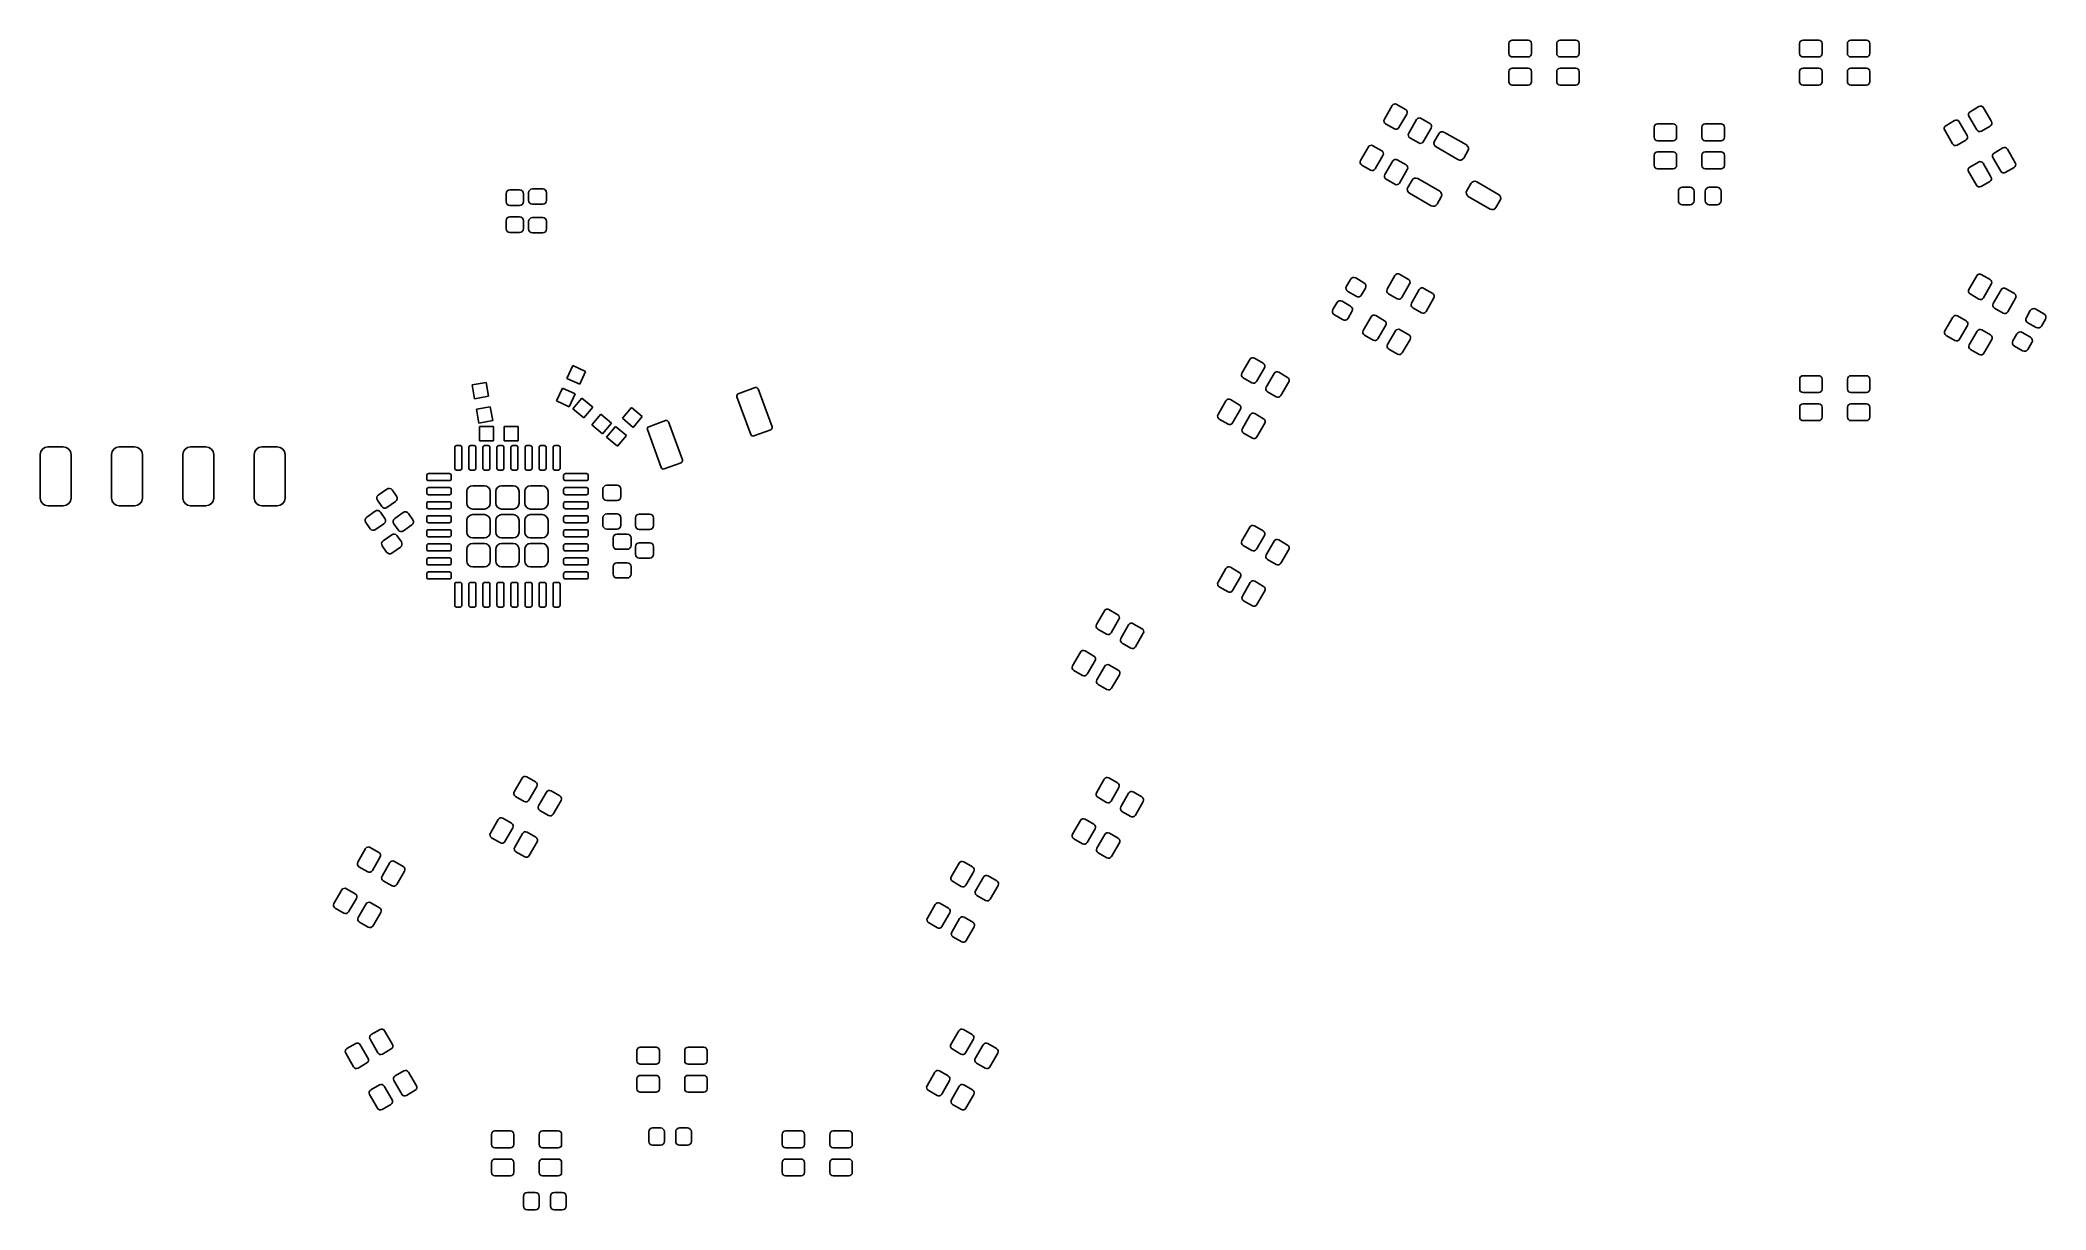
# Model space of a CAD drawing. Extents: x 125.1 to 196.5, y -112.8 to -71.1.
import ezdxf

# ---------------------------------------------------------------- set-up
doc = ezdxf.new("R2010")
doc.units = 0
doc.layers.add('BLACK', color=7, linetype='CONTINUOUS')

msp = doc.modelspace()

# ---------------------------------------------------------------- linework, layer by layer
at = {"layer": 'BLACK', "linetype": 'CONTINUOUS'}
for p, q in [((177.358782, -71.220289), (177.367916, -71.174367)), ((177.358782, -71.580289), (177.358782, -71.220289)), ((177.367916, -71.174367), (177.393929, -71.135436)), ((177.393929, -71.135436), (177.43286, -71.109423)), ((177.43286, -71.109423), (177.478782, -71.100289)), ((177.478782, -71.100289), (178.038782, -71.100289)), ((178.038782, -71.100289), (178.084704, -71.109423)), ((178.084704, -71.109423), (178.123635, -71.135436)), ((178.123635, -71.135436), (178.149648, -71.174367)), ((178.149648, -71.174367), (178.158782, -71.220289)), ((178.158782, -71.220289), (178.158782, -71.580289)), ((179.058782, -71.220289), (179.067916, -71.174367)), ((179.058782, -71.580289), (179.058782, -71.220289)), ((179.067916, -71.174367), (179.093929, -71.135436)), ((179.093929, -71.135436), (179.13286, -71.109423)), ((179.13286, -71.109423), (179.178782, -71.100289)), ((179.178782, -71.100289), (179.738782, -71.100289)), ((179.738782, -71.100289), (179.784704, -71.109423)), ((179.784704, -71.109423), (179.823635, -71.135436)), ((179.823635, -71.135436), (179.849648, -71.174367)), ((179.849648, -71.174367), (179.858782, -71.220289)), ((179.858782, -71.220289), (179.858782, -71.580289)), ((187.708782, -71.219711), (187.717916, -71.173789)), ((187.708782, -71.579711), (187.708782, -71.219711)), ((187.717916, -71.173789), (187.743929, -71.134858)), ((187.743929, -71.134858), (187.78286, -71.108845)), ((187.78286, -71.108845), (187.828782, -71.099711)), ((187.828782, -71.099711), (188.388782, -71.099711)), ((188.388782, -71.099711), (188.434704, -71.108845)), ((188.434704, -71.108845), (188.473635, -71.134858)), ((188.473635, -71.134858), (188.499648, -71.173789)), ((188.499648, -71.173789), (188.508782, -71.219711)), ((188.508782, -71.219711), (188.508782, -71.579711)), ((189.408782, -71.219711), (189.417916, -71.173789)), ((189.408782, -71.579711), (189.408782, -71.219711)), ((189.417916, -71.173789), (189.443929, -71.134858)), ((189.443929, -71.134858), (189.48286, -71.108845)), ((189.48286, -71.108845), (189.528782, -71.099711)), ((189.528782, -71.099711), (190.088782, -71.099711)), ((190.088782, -71.099711), (190.134704, -71.108845)), ((190.134704, -71.108845), (190.173635, -71.134858)), ((190.173635, -71.134858), (190.199648, -71.173789)), ((190.199648, -71.173789), (190.208782, -71.219711)), ((190.208782, -71.219711), (190.208782, -71.579711)), ((177.367916, -71.626211), (177.358782, -71.580289)), ((177.393929, -71.665142), (177.367916, -71.626211)), ((177.43286, -71.691155), (177.393929, -71.665142)), ((177.393929, -72.135436), (177.43286, -72.109423)), ((177.478782, -71.700289), (177.43286, -71.691155)), ((177.43286, -72.109423), (177.478782, -72.100289)), ((178.038782, -71.700289), (177.478782, -71.700289)), ((177.478782, -72.100289), (178.038782, -72.100289)), ((178.084704, -71.691155), (178.038782, -71.700289)), ((178.038782, -72.100289), (178.084704, -72.109423)), ((178.123635, -71.665142), (178.084704, -71.691155)), ((178.084704, -72.109423), (178.123635, -72.135436)), ((178.149648, -71.626211), (178.123635, -71.665142)), ((178.158782, -71.580289), (178.149648, -71.626211)), ((179.067916, -71.626211), (179.058782, -71.580289)), ((179.093929, -71.665142), (179.067916, -71.626211)), ((179.13286, -71.691155), (179.093929, -71.665142)), ((179.093929, -72.135436), (179.13286, -72.109423)), ((179.178782, -71.700289), (179.13286, -71.691155)), ((179.13286, -72.109423), (179.178782, -72.100289)), ((179.738782, -71.700289), (179.178782, -71.700289)), ((179.178782, -72.100289), (179.738782, -72.100289)), ((179.784704, -71.691155), (179.738782, -71.700289)), ((179.738782, -72.100289), (179.784704, -72.109423)), ((179.823635, -71.665142), (179.784704, -71.691155)), ((179.784704, -72.109423), (179.823635, -72.135436)), ((179.849648, -71.626211), (179.823635, -71.665142)), ((179.858782, -71.580289), (179.849648, -71.626211)), ((187.717916, -71.625633), (187.708782, -71.579711)), ((187.743929, -71.664564), (187.717916, -71.625633)), ((187.78286, -71.690577), (187.743929, -71.664564)), ((187.743929, -72.134858), (187.78286, -72.108845)), ((187.828782, -71.699711), (187.78286, -71.690577)), ((187.78286, -72.108845), (187.828782, -72.099711)), ((188.388782, -71.699711), (187.828782, -71.699711)), ((187.828782, -72.099711), (188.388782, -72.099711)), ((188.434704, -71.690577), (188.388782, -71.699711)), ((188.388782, -72.099711), (188.434704, -72.108845)), ((188.473635, -71.664564), (188.434704, -71.690577)), ((188.434704, -72.108845), (188.473635, -72.134858)), ((188.499648, -71.625633), (188.473635, -71.664564)), ((188.508782, -71.579711), (188.499648, -71.625633)), ((189.417916, -71.625633), (189.408782, -71.579711)), ((189.443929, -71.664564), (189.417916, -71.625633)), ((189.48286, -71.690577), (189.443929, -71.664564)), ((189.443929, -72.134858), (189.48286, -72.108845)), ((189.528782, -71.699711), (189.48286, -71.690577)), ((189.48286, -72.108845), (189.528782, -72.099711)), ((190.088782, -71.699711), (189.528782, -71.699711)), ((189.528782, -72.099711), (190.088782, -72.099711)), ((190.134704, -71.690577), (190.088782, -71.699711)), ((190.088782, -72.099711), (190.134704, -72.108845)), ((190.173635, -71.664564), (190.134704, -71.690577)), ((190.134704, -72.108845), (190.173635, -72.134858)), ((190.199648, -71.625633), (190.173635, -71.664564)), ((190.208782, -71.579711), (190.199648, -71.625633)), ((177.358782, -72.220289), (177.367916, -72.174367)), ((177.358782, -72.580289), (177.358782, -72.220289)), ((177.367916, -72.626211), (177.358782, -72.580289)), ((177.367916, -72.174367), (177.393929, -72.135436)), ((177.393929, -72.665142), (177.367916, -72.626211)), ((177.43286, -72.691155), (177.393929, -72.665142)), ((177.478782, -72.700289), (177.43286, -72.691155)), ((178.038782, -72.700289), (177.478782, -72.700289)), ((178.084704, -72.691155), (178.038782, -72.700289)), ((178.123635, -72.665142), (178.084704, -72.691155)), ((178.123635, -72.135436), (178.149648, -72.174367)), ((178.149648, -72.626211), (178.123635, -72.665142)), ((178.149648, -72.174367), (178.158782, -72.220289)), ((178.158782, -72.580289), (178.149648, -72.626211)), ((178.158782, -72.220289), (178.158782, -72.580289)), ((179.058782, -72.220289), (179.067916, -72.174367)), ((179.058782, -72.580289), (179.058782, -72.220289)), ((179.067916, -72.626211), (179.058782, -72.580289)), ((179.067916, -72.174367), (179.093929, -72.135436)), ((179.093929, -72.665142), (179.067916, -72.626211)), ((179.13286, -72.691155), (179.093929, -72.665142)), ((179.178782, -72.700289), (179.13286, -72.691155)), ((179.738782, -72.700289), (179.178782, -72.700289)), ((179.784704, -72.691155), (179.738782, -72.700289)), ((179.823635, -72.665142), (179.784704, -72.691155)), ((179.823635, -72.135436), (179.849648, -72.174367)), ((179.849648, -72.626211), (179.823635, -72.665142)), ((179.849648, -72.174367), (179.858782, -72.220289)), ((179.858782, -72.580289), (179.849648, -72.626211)), ((179.858782, -72.220289), (179.858782, -72.580289)), ((187.708782, -72.219711), (187.717916, -72.173789)), ((187.708782, -72.579711), (187.708782, -72.219711)), ((187.717916, -72.625633), (187.708782, -72.579711)), ((187.717916, -72.173789), (187.743929, -72.134858)), ((187.743929, -72.664564), (187.717916, -72.625633)), ((187.78286, -72.690577), (187.743929, -72.664564)), ((187.828782, -72.699711), (187.78286, -72.690577)), ((188.388782, -72.699711), (187.828782, -72.699711)), ((188.434704, -72.690577), (188.388782, -72.699711)), ((188.473635, -72.664564), (188.434704, -72.690577)), ((188.473635, -72.134858), (188.499648, -72.173789)), ((188.499648, -72.625633), (188.473635, -72.664564)), ((188.499648, -72.173789), (188.508782, -72.219711)), ((188.508782, -72.579711), (188.499648, -72.625633)), ((188.508782, -72.219711), (188.508782, -72.579711)), ((189.408782, -72.219711), (189.417916, -72.173789)), ((189.408782, -72.579711), (189.408782, -72.219711)), ((189.417916, -72.625633), (189.408782, -72.579711)), ((189.417916, -72.173789), (189.443929, -72.134858)), ((189.443929, -72.664564), (189.417916, -72.625633)), ((189.48286, -72.690577), (189.443929, -72.664564)), ((189.528782, -72.699711), (189.48286, -72.690577)), ((190.088782, -72.699711), (189.528782, -72.699711)), ((190.134704, -72.690577), (190.088782, -72.699711)), ((190.173635, -72.664564), (190.134704, -72.690577)), ((190.173635, -72.134858), (190.199648, -72.173789)), ((190.199648, -72.625633), (190.173635, -72.664564)), ((190.199648, -72.173789), (190.208782, -72.219711)), ((190.208782, -72.579711), (190.199648, -72.625633)), ((190.208782, -72.219711), (190.208782, -72.579711)), ((172.922179, -73.916365), (173.202179, -73.431391)), ((173.202179, -73.431391), (173.233051, -73.396188)), ((173.233051, -73.396188), (173.275044, -73.37548)), ((173.275044, -73.37548), (173.321766, -73.372417)), ((173.321766, -73.372417), (173.366102, -73.387468)), ((173.366102, -73.387468), (173.677872, -73.567468)), ((193.782128, -73.647468), (194.093898, -73.467468)), ((194.093898, -73.467468), (194.138234, -73.452417)), ((194.138234, -73.452417), (194.184956, -73.45548)), ((194.184956, -73.45548), (194.226949, -73.476188)), ((194.226949, -73.476188), (194.257821, -73.511391)), ((194.257821, -73.511391), (194.537821, -73.996365)), ((172.907129, -73.960702), (172.922179, -73.916365)), ((172.910191, -74.007423), (172.907129, -73.960702)), ((172.9309, -74.049417), (172.910191, -74.007423)), ((172.966102, -74.080288), (172.9309, -74.049417)), ((173.277872, -74.260288), (172.966102, -74.080288)), ((173.322208, -74.275339), (173.277872, -74.260288)), ((173.410923, -74.251568), (173.36893, -74.272276)), ((173.441795, -74.216365), (173.410923, -74.251568)), ((173.721795, -73.731391), (173.441795, -74.216365)), ((173.677872, -73.567468), (173.713074, -73.598339)), ((173.713074, -73.598339), (173.733783, -73.640333)), ((173.736845, -73.687054), (173.721795, -73.731391)), ((173.733783, -73.640333), (173.736845, -73.687054)), ((173.788205, -74.416365), (174.068205, -73.931391)), ((174.068205, -73.931391), (174.099077, -73.896188)), ((174.099077, -73.896188), (174.14107, -73.87548)), ((174.14107, -73.87548), (174.187792, -73.872417)), ((174.187792, -73.872417), (174.232128, -73.887468)), ((174.232128, -73.887468), (174.543898, -74.067468)), ((174.587821, -74.231391), (174.307821, -74.716365)), ((174.543898, -74.067468), (174.5791, -74.098339)), ((174.5791, -74.098339), (174.599809, -74.140333)), ((174.602871, -74.187054), (174.587821, -74.231391)), ((174.599809, -74.140333), (174.602871, -74.187054)), ((182.528782, -74.200289), (182.537916, -74.154367)), ((182.528782, -74.560289), (182.528782, -74.200289)), ((182.537916, -74.154367), (182.563929, -74.115436)), ((182.563929, -74.115436), (182.60286, -74.089423)), ((182.60286, -74.089423), (182.648782, -74.080289)), ((182.648782, -74.080289), (183.208782, -74.080289)), ((183.208782, -74.080289), (183.254704, -74.089423)), ((183.254704, -74.089423), (183.293635, -74.115436)), ((183.293635, -74.115436), (183.319648, -74.154367)), ((183.319648, -74.154367), (183.328782, -74.200289)), ((183.328782, -74.200289), (183.328782, -74.560289)), ((184.228782, -74.200289), (184.237916, -74.154367)), ((184.228782, -74.560289), (184.228782, -74.200289)), ((184.237916, -74.154367), (184.263929, -74.115436)), ((184.263929, -74.115436), (184.30286, -74.089423)), ((184.30286, -74.089423), (184.348782, -74.080289)), ((184.348782, -74.080289), (184.908782, -74.080289)), ((184.908782, -74.080289), (184.954704, -74.089423)), ((184.954704, -74.089423), (184.993635, -74.115436)), ((184.993635, -74.115436), (185.019648, -74.154367)), ((185.019648, -74.154367), (185.028782, -74.200289)), ((185.028782, -74.200289), (185.028782, -74.560289)), ((192.857129, -74.267054), (192.860191, -74.220333)), ((192.872179, -74.311391), (192.857129, -74.267054)), ((192.860191, -74.220333), (192.8809, -74.178339)), ((192.8809, -74.178339), (192.916102, -74.147468)), ((192.916102, -74.147468), (193.227872, -73.967468)), ((193.227872, -73.967468), (193.272208, -73.952417)), ((193.272208, -73.952417), (193.31893, -73.95548)), ((193.31893, -73.95548), (193.360923, -73.976188)), ((193.360923, -73.976188), (193.391795, -74.011391)), ((193.391795, -74.011391), (193.671795, -74.496365)), ((193.723155, -73.767054), (193.726217, -73.720333)), ((193.738205, -73.811391), (193.723155, -73.767054)), ((193.726217, -73.720333), (193.746926, -73.678339)), ((194.018205, -74.296365), (193.738205, -73.811391)), ((193.746926, -73.678339), (193.782128, -73.647468)), ((194.493898, -74.160288), (194.182128, -74.340288)), ((194.5291, -74.129417), (194.493898, -74.160288)), ((194.549809, -74.087423), (194.5291, -74.129417)), ((194.537821, -73.996365), (194.552871, -74.040702)), ((194.552871, -74.040702), (194.549809, -74.087423)), ((172.072179, -75.388609), (172.352179, -74.903635)), ((172.352179, -74.903635), (172.383051, -74.868432)), ((172.383051, -74.868432), (172.425044, -74.847724)), ((172.425044, -74.847724), (172.471766, -74.844661)), ((172.471766, -74.844661), (172.516102, -74.859712)), ((172.516102, -74.859712), (172.827872, -75.039712)), ((173.36893, -74.272276), (173.322208, -74.275339)), ((173.773155, -74.460702), (173.788205, -74.416365)), ((173.776217, -74.507423), (173.773155, -74.460702)), ((173.796926, -74.549417), (173.776217, -74.507423)), ((173.832128, -74.580288), (173.796926, -74.549417)), ((174.143898, -74.760288), (173.832128, -74.580288)), ((174.188234, -74.775339), (174.143898, -74.760288)), ((174.234956, -74.772276), (174.188234, -74.775339)), ((174.276949, -74.751568), (174.234956, -74.772276)), ((174.307821, -74.716365), (174.276949, -74.751568)), ((174.689673, -74.753851), (174.708486, -74.69843)), ((174.693501, -74.812253), (174.689673, -74.753851)), ((174.719386, -74.864744), (174.693501, -74.812253)), ((174.708486, -74.69843), (174.858486, -74.438622)), ((174.76339, -74.903334), (174.719386, -74.864744)), ((175.542812, -75.353334), (174.76339, -74.903334)), ((174.858486, -74.438622), (174.897076, -74.394619)), ((174.897076, -74.394619), (174.949567, -74.368733)), ((174.949567, -74.368733), (175.007968, -74.364905)), ((175.007968, -74.364905), (175.06339, -74.383718)), ((175.06339, -74.383718), (175.842812, -74.833718)), ((175.842812, -74.833718), (175.886816, -74.872308)), ((175.886816, -74.872308), (175.912701, -74.924799)), ((175.916529, -74.983201), (175.897716, -75.038622)), ((175.912701, -74.924799), (175.916529, -74.983201)), ((182.537916, -74.606211), (182.528782, -74.560289)), ((182.563929, -74.645142), (182.537916, -74.606211)), ((182.60286, -74.671155), (182.563929, -74.645142)), ((182.648782, -74.680289), (182.60286, -74.671155)), ((183.208782, -74.680289), (182.648782, -74.680289)), ((183.254704, -74.671155), (183.208782, -74.680289)), ((183.293635, -74.645142), (183.254704, -74.671155)), ((183.319648, -74.606211), (183.293635, -74.645142)), ((183.328782, -74.560289), (183.319648, -74.606211)), ((184.237916, -74.606211), (184.228782, -74.560289)), ((184.263929, -74.645142), (184.237916, -74.606211)), ((184.30286, -74.671155), (184.263929, -74.645142)), ((184.348782, -74.680289), (184.30286, -74.671155)), ((184.908782, -74.680289), (184.348782, -74.680289)), ((184.954704, -74.671155), (184.908782, -74.680289)), ((184.993635, -74.645142), (184.954704, -74.671155)), ((185.019648, -74.606211), (184.993635, -74.645142)), ((185.028782, -74.560289), (185.019648, -74.606211)), ((193.152179, -74.796365), (192.872179, -74.311391)), ((193.183051, -74.831568), (193.152179, -74.796365)), ((193.225044, -74.852276), (193.183051, -74.831568)), ((193.271766, -74.855339), (193.225044, -74.852276)), ((193.316102, -74.840288), (193.271766, -74.855339)), ((193.627872, -74.660288), (193.316102, -74.840288)), ((193.663074, -74.629417), (193.627872, -74.660288)), ((193.683783, -74.587423), (193.663074, -74.629417)), ((193.671795, -74.496365), (193.686845, -74.540702)), ((193.686845, -74.540702), (193.683783, -74.587423)), ((194.049077, -74.331568), (194.018205, -74.296365)), ((194.09107, -74.352276), (194.049077, -74.331568)), ((194.137792, -74.355339), (194.09107, -74.352276)), ((194.182128, -74.340288), (194.137792, -74.355339)), ((194.632128, -75.119712), (194.943898, -74.939712)), ((194.943898, -74.939712), (194.988234, -74.924661)), ((194.988234, -74.924661), (195.034956, -74.927724)), ((195.034956, -74.927724), (195.076949, -74.948432)), ((195.076949, -74.948432), (195.107821, -74.983635)), ((195.107821, -74.983635), (195.387821, -75.468609)), ((172.057129, -75.432946), (172.072179, -75.388609)), ((172.060191, -75.479667), (172.057129, -75.432946)), ((172.0809, -75.521661), (172.060191, -75.479667)), ((172.116102, -75.552532), (172.0809, -75.521661)), ((172.427872, -75.732532), (172.116102, -75.552532)), ((172.591795, -75.688609), (172.560923, -75.723812)), ((172.871795, -75.203635), (172.591795, -75.688609)), ((172.827872, -75.039712), (172.863074, -75.070583)), ((172.863074, -75.070583), (172.883783, -75.112577)), ((172.886845, -75.159298), (172.871795, -75.203635)), ((172.883783, -75.112577), (172.886845, -75.159298)), ((172.938205, -75.888609), (173.218205, -75.403635)), ((173.218205, -75.403635), (173.249077, -75.368432)), ((173.249077, -75.368432), (173.29107, -75.347724)), ((173.29107, -75.347724), (173.337792, -75.344661)), ((173.337792, -75.344661), (173.382128, -75.359712)), ((173.382128, -75.359712), (173.693898, -75.539712)), ((173.693898, -75.539712), (173.7291, -75.570583)), ((173.7291, -75.570583), (173.749809, -75.612577)), ((173.752871, -75.659298), (173.737821, -75.703635)), ((173.749809, -75.612577), (173.752871, -75.659298)), ((175.598234, -75.372147), (175.542812, -75.353334)), ((175.656635, -75.368319), (175.598234, -75.372147)), ((175.709126, -75.342433), (175.656635, -75.368319)), ((175.747716, -75.29843), (175.709126, -75.342433)), ((175.897716, -75.038622), (175.747716, -75.29843)), ((182.528782, -75.200289), (182.537916, -75.154367)), ((182.528782, -75.560289), (182.528782, -75.200289)), ((182.537916, -75.606211), (182.528782, -75.560289)), ((182.537916, -75.154367), (182.563929, -75.115436)), ((182.563929, -75.645142), (182.537916, -75.606211)), ((182.563929, -75.115436), (182.60286, -75.089423)), ((182.60286, -75.671155), (182.563929, -75.645142)), ((182.60286, -75.089423), (182.648782, -75.080289)), ((182.648782, -75.680289), (182.60286, -75.671155)), ((182.648782, -75.080289), (183.208782, -75.080289)), ((183.208782, -75.680289), (182.648782, -75.680289)), ((183.208782, -75.080289), (183.254704, -75.089423)), ((183.254704, -75.671155), (183.208782, -75.680289)), ((183.254704, -75.089423), (183.293635, -75.115436)), ((183.293635, -75.645142), (183.254704, -75.671155)), ((183.293635, -75.115436), (183.319648, -75.154367)), ((183.319648, -75.606211), (183.293635, -75.645142)), ((183.319648, -75.154367), (183.328782, -75.200289)), ((183.328782, -75.560289), (183.319648, -75.606211)), ((183.328782, -75.200289), (183.328782, -75.560289)), ((184.228782, -75.200289), (184.237916, -75.154367)), ((184.228782, -75.560289), (184.228782, -75.200289)), ((184.237916, -75.606211), (184.228782, -75.560289)), ((184.237916, -75.154367), (184.263929, -75.115436)), ((184.263929, -75.645142), (184.237916, -75.606211)), ((184.263929, -75.115436), (184.30286, -75.089423)), ((184.30286, -75.671155), (184.263929, -75.645142)), ((184.30286, -75.089423), (184.348782, -75.080289)), ((184.348782, -75.680289), (184.30286, -75.671155)), ((184.348782, -75.080289), (184.908782, -75.080289)), ((184.908782, -75.680289), (184.348782, -75.680289)), ((184.908782, -75.080289), (184.954704, -75.089423)), ((184.954704, -75.671155), (184.908782, -75.680289)), ((184.954704, -75.089423), (184.993635, -75.115436)), ((184.993635, -75.645142), (184.954704, -75.671155)), ((184.993635, -75.115436), (185.019648, -75.154367)), ((185.019648, -75.606211), (184.993635, -75.645142)), ((185.019648, -75.154367), (185.028782, -75.200289)), ((185.028782, -75.560289), (185.019648, -75.606211)), ((185.028782, -75.200289), (185.028782, -75.560289)), ((193.707129, -75.739298), (193.710191, -75.692577)), ((193.710191, -75.692577), (193.7309, -75.650583)), ((193.7309, -75.650583), (193.766102, -75.619712)), ((193.766102, -75.619712), (194.077872, -75.439712)), ((194.077872, -75.439712), (194.122208, -75.424661)), ((194.122208, -75.424661), (194.16893, -75.427724)), ((194.16893, -75.427724), (194.210923, -75.448432)), ((194.210923, -75.448432), (194.241795, -75.483635)), ((194.241795, -75.483635), (194.521795, -75.968609)), ((194.573155, -75.239298), (194.576217, -75.192577)), ((194.588205, -75.283635), (194.573155, -75.239298)), ((194.576217, -75.192577), (194.596926, -75.150583)), ((194.868205, -75.768609), (194.588205, -75.283635)), ((194.596926, -75.150583), (194.632128, -75.119712)), ((195.343898, -75.632532), (195.032128, -75.812532)), ((195.3791, -75.601661), (195.343898, -75.632532)), ((195.399809, -75.559667), (195.3791, -75.601661)), ((195.387821, -75.468609), (195.402871, -75.512946)), ((195.402871, -75.512946), (195.399809, -75.559667)), ((142.494098, -76.439541), (142.537895, -76.410276)), ((142.537895, -76.410276), (142.589557, -76.4)), ((142.589557, -76.4), (142.959557, -76.4)), ((142.959557, -76.4), (143.011219, -76.410276)), ((143.011219, -76.410276), (143.055016, -76.439541)), ((172.472208, -75.747583), (172.427872, -75.732532)), ((172.51893, -75.74452), (172.472208, -75.747583)), ((172.560923, -75.723812), (172.51893, -75.74452)), ((172.923155, -75.932946), (172.938205, -75.888609)), ((172.926217, -75.979667), (172.923155, -75.932946)), ((172.946926, -76.021661), (172.926217, -75.979667)), ((172.982128, -76.052532), (172.946926, -76.021661)), ((173.293898, -76.232532), (172.982128, -76.052532)), ((173.338234, -76.247583), (173.293898, -76.232532)), ((173.384956, -76.24452), (173.338234, -76.247583)), ((173.426949, -76.223812), (173.384956, -76.24452)), ((173.457821, -76.188609), (173.426949, -76.223812)), ((173.737821, -75.703635), (173.457821, -76.188609)), ((173.739673, -76.399299), (173.758486, -76.343878)), ((173.743501, -76.457701), (173.739673, -76.399299)), ((173.758486, -76.343878), (173.908486, -76.08407)), ((173.908486, -76.08407), (173.947076, -76.040067)), ((173.947076, -76.040067), (173.999567, -76.014181)), ((173.999567, -76.014181), (174.057968, -76.010353)), ((174.057968, -76.010353), (174.11339, -76.029166)), ((174.11339, -76.029166), (174.892812, -76.479166)), ((175.857284, -76.458654), (176.007284, -76.198846)), ((176.007284, -76.198846), (176.045874, -76.154843)), ((176.045874, -76.154843), (176.098365, -76.128957)), ((176.098365, -76.128957), (176.156766, -76.125129)), ((176.156766, -76.125129), (176.212188, -76.143942)), ((176.212188, -76.143942), (176.99161, -76.593942)), ((183.400657, -76.426424), (183.431005, -76.381005)), ((183.431005, -76.381005), (183.476424, -76.350657)), ((183.476424, -76.350657), (183.53, -76.34)), ((183.53, -76.34), (183.81, -76.34)), ((183.81, -76.34), (183.863576, -76.350657)), ((183.863576, -76.350657), (183.908995, -76.381005)), ((183.908995, -76.381005), (183.939343, -76.426424)), ((184.360657, -76.426424), (184.391005, -76.381005)), ((184.391005, -76.381005), (184.436424, -76.350657)), ((184.436424, -76.350657), (184.49, -76.34)), ((184.49, -76.34), (184.77, -76.34)), ((184.77, -76.34), (184.823576, -76.350657)), ((184.823576, -76.350657), (184.868995, -76.381005)), ((184.868995, -76.381005), (184.899343, -76.426424)), ((193.722179, -75.783635), (193.707129, -75.739298)), ((194.002179, -76.268609), (193.722179, -75.783635)), ((194.033051, -76.303812), (194.002179, -76.268609)), ((194.075044, -76.32452), (194.033051, -76.303812)), ((194.121766, -76.327583), (194.075044, -76.32452)), ((194.166102, -76.312532), (194.121766, -76.327583)), ((194.477872, -76.132532), (194.166102, -76.312532)), ((194.513074, -76.101661), (194.477872, -76.132532)), ((194.533783, -76.059667), (194.513074, -76.101661)), ((194.521795, -75.968609), (194.536845, -76.012946)), ((194.536845, -76.012946), (194.533783, -76.059667)), ((194.899077, -75.803812), (194.868205, -75.768609)), ((194.94107, -75.82452), (194.899077, -75.803812)), ((194.987792, -75.827583), (194.94107, -75.82452)), ((195.032128, -75.812532), (194.987792, -75.827583)), ((141.65, -76.57), (141.660657, -76.516424)), ((141.65, -76.85), (141.65, -76.57)), ((141.660657, -76.903576), (141.65, -76.85)), ((141.660657, -76.516424), (141.691005, -76.471005)), ((141.691005, -76.948995), (141.660657, -76.903576)), ((141.691005, -76.471005), (141.736424, -76.440657)), ((141.736424, -76.979343), (141.691005, -76.948995)), ((141.736424, -76.440657), (141.79, -76.43)), ((141.79, -76.99), (141.736424, -76.979343)), ((141.79, -76.43), (142.13, -76.43)), ((142.13, -76.99), (141.79, -76.99)), ((142.13, -76.43), (142.183576, -76.440657)), ((142.183576, -76.979343), (142.13, -76.99)), ((142.183576, -76.440657), (142.228995, -76.471005)), ((142.228995, -76.948995), (142.183576, -76.979343)), ((142.228995, -76.471005), (142.259343, -76.516424)), ((142.259343, -76.903576), (142.228995, -76.948995)), ((142.259343, -76.516424), (142.27, -76.57)), ((142.27, -76.85), (142.259343, -76.903576)), ((142.27, -76.57), (142.27, -76.85)), ((142.454557, -76.535), (142.464833, -76.483338)), ((142.454557, -76.805), (142.454557, -76.535)), ((142.464833, -76.856662), (142.454557, -76.805)), ((142.464833, -76.483338), (142.494098, -76.439541)), ((142.494098, -76.900459), (142.464833, -76.856662)), ((142.537895, -76.929724), (142.494098, -76.900459)), ((142.589557, -76.94), (142.537895, -76.929724)), ((142.959557, -76.94), (142.589557, -76.94)), ((143.011219, -76.929724), (142.959557, -76.94)), ((143.055016, -76.900459), (143.011219, -76.929724)), ((143.055016, -76.439541), (143.084281, -76.483338)), ((143.084281, -76.856662), (143.055016, -76.900459)), ((143.084281, -76.483338), (143.094557, -76.535)), ((143.094557, -76.805), (143.084281, -76.856662)), ((143.094557, -76.535), (143.094557, -76.805)), ((173.769386, -76.510192), (173.743501, -76.457701)), ((173.81339, -76.548782), (173.769386, -76.510192)), ((174.592812, -76.998782), (173.81339, -76.548782)), ((174.648234, -77.017595), (174.592812, -76.998782)), ((174.706635, -77.013767), (174.648234, -77.017595)), ((174.759126, -76.987881), (174.706635, -77.013767)), ((174.797716, -76.943878), (174.759126, -76.987881)), ((174.947716, -76.68407), (174.797716, -76.943878)), ((174.892812, -76.479166), (174.936816, -76.517756)), ((174.936816, -76.517756), (174.962701, -76.570247)), ((174.966529, -76.628649), (174.947716, -76.68407)), ((174.962701, -76.570247), (174.966529, -76.628649)), ((175.838471, -76.514075), (175.857284, -76.458654)), ((175.842299, -76.572477), (175.838471, -76.514075)), ((175.868184, -76.624968), (175.842299, -76.572477)), ((175.912188, -76.663558), (175.868184, -76.624968)), ((176.69161, -77.113558), (175.912188, -76.663558)), ((176.747032, -77.132371), (176.69161, -77.113558)), ((176.805433, -77.128543), (176.747032, -77.132371)), ((176.857924, -77.102657), (176.805433, -77.128543)), ((176.896514, -77.058654), (176.857924, -77.102657)), ((177.046514, -76.798846), (176.896514, -77.058654)), ((176.99161, -76.593942), (177.035614, -76.632532)), ((177.035614, -76.632532), (177.061499, -76.685023)), ((177.065327, -76.743425), (177.046514, -76.798846)), ((177.061499, -76.685023), (177.065327, -76.743425)), ((183.39, -76.48), (183.400657, -76.426424)), ((183.39, -76.82), (183.39, -76.48)), ((183.400657, -76.873576), (183.39, -76.82)), ((183.431005, -76.918995), (183.400657, -76.873576)), ((183.476424, -76.949343), (183.431005, -76.918995)), ((183.53, -76.96), (183.476424, -76.949343)), ((183.81, -76.96), (183.53, -76.96)), ((183.863576, -76.949343), (183.81, -76.96)), ((183.908995, -76.918995), (183.863576, -76.949343)), ((183.939343, -76.873576), (183.908995, -76.918995)), ((183.939343, -76.426424), (183.95, -76.48)), ((183.95, -76.82), (183.939343, -76.873576)), ((183.95, -76.48), (183.95, -76.82)), ((184.35, -76.48), (184.360657, -76.426424)), ((184.35, -76.82), (184.35, -76.48)), ((184.360657, -76.873576), (184.35, -76.82)), ((184.391005, -76.918995), (184.360657, -76.873576)), ((184.436424, -76.949343), (184.391005, -76.918995)), ((184.49, -76.96), (184.436424, -76.949343)), ((184.77, -76.96), (184.49, -76.96)), ((184.823576, -76.949343), (184.77, -76.96)), ((184.868995, -76.918995), (184.823576, -76.949343)), ((184.899343, -76.873576), (184.868995, -76.918995)), ((184.899343, -76.426424), (184.91, -76.48)), ((184.91, -76.82), (184.899343, -76.873576)), ((184.91, -76.48), (184.91, -76.82)), ((141.65, -77.53), (141.660657, -77.476424)), ((141.65, -77.81), (141.65, -77.53)), ((141.660657, -77.863576), (141.65, -77.81)), ((141.660657, -77.476424), (141.691005, -77.431005)), ((141.691005, -77.431005), (141.736424, -77.400657)), ((141.736424, -77.400657), (141.79, -77.39)), ((141.79, -77.39), (142.13, -77.39)), ((142.13, -77.39), (142.183576, -77.400657)), ((142.183576, -77.400657), (142.228995, -77.431005)), ((142.228995, -77.431005), (142.259343, -77.476424)), ((142.259343, -77.476424), (142.27, -77.53)), ((142.27, -77.81), (142.259343, -77.863576)), ((142.27, -77.53), (142.27, -77.81)), ((142.454557, -77.555), (142.464833, -77.503338)), ((142.454557, -77.825), (142.454557, -77.555)), ((142.464833, -77.876662), (142.454557, -77.825)), ((142.464833, -77.503338), (142.494098, -77.459541)), ((142.494098, -77.459541), (142.537895, -77.430276)), ((142.537895, -77.430276), (142.589557, -77.42)), ((142.589557, -77.42), (142.959557, -77.42)), ((142.959557, -77.42), (143.011219, -77.430276)), ((143.011219, -77.430276), (143.055016, -77.459541)), ((143.055016, -77.459541), (143.084281, -77.503338)), ((143.084281, -77.503338), (143.094557, -77.555)), ((143.094557, -77.825), (143.084281, -77.876662)), ((143.094557, -77.555), (143.094557, -77.825)), ((141.691005, -77.908995), (141.660657, -77.863576)), ((141.736424, -77.939343), (141.691005, -77.908995)), ((141.79, -77.95), (141.736424, -77.939343)), ((142.13, -77.95), (141.79, -77.95)), ((142.183576, -77.939343), (142.13, -77.95)), ((142.228995, -77.908995), (142.183576, -77.939343)), ((142.259343, -77.863576), (142.228995, -77.908995)), ((142.494098, -77.920459), (142.464833, -77.876662)), ((142.537895, -77.949724), (142.494098, -77.920459)), ((142.589557, -77.96), (142.537895, -77.949724)), ((142.959557, -77.96), (142.589557, -77.96)), ((143.011219, -77.949724), (142.959557, -77.96)), ((143.055016, -77.920459), (143.011219, -77.949724)), ((143.084281, -77.876662), (143.055016, -77.920459)), ((171.553973, -79.912278), (171.571532, -79.860552)), ((171.557546, -79.966786), (171.553973, -79.912278)), ((171.581706, -80.015778), (171.557546, -79.966786)), ((171.571532, -79.860552), (171.711532, -79.618064)), ((171.711532, -79.618064), (171.747549, -79.576995)), ((171.747549, -79.576995), (171.796541, -79.552835)), ((171.796541, -79.552835), (171.851049, -79.549262)), ((171.851049, -79.549262), (171.902776, -79.566821)), ((171.902776, -79.566821), (172.197224, -79.736821)), ((172.248468, -79.928064), (172.108468, -80.170552)), ((172.197224, -79.736821), (172.238294, -79.772838)), ((172.238294, -79.772838), (172.262454, -79.82183)), ((172.266027, -79.876338), (172.248468, -79.928064)), ((172.262454, -79.82183), (172.266027, -79.876338)), ((173.005911, -80.010991), (173.020961, -79.966654)), ((173.020961, -79.966654), (173.300961, -79.48168)), ((173.300961, -79.48168), (173.331833, -79.446477)), ((173.331833, -79.446477), (173.373826, -79.425769)), ((173.373826, -79.425769), (173.420548, -79.422706)), ((173.420548, -79.422706), (173.464884, -79.437757)), ((173.464884, -79.437757), (173.776654, -79.617757)), ((173.820577, -79.78168), (173.540577, -80.266654)), ((173.776654, -79.617757), (173.811856, -79.648628)), ((173.811856, -79.648628), (173.832565, -79.690622)), ((173.835627, -79.737343), (173.820577, -79.78168)), ((173.832565, -79.690622), (173.835627, -79.737343)), ((173.886987, -80.466654), (174.166987, -79.98168)), ((174.166987, -79.98168), (174.197859, -79.946477)), ((174.197859, -79.946477), (174.239852, -79.925769)), ((174.239852, -79.925769), (174.286574, -79.922706)), ((174.286574, -79.922706), (174.33091, -79.937757)), ((174.33091, -79.937757), (174.64268, -80.117757)), ((193.717418, -80.019484), (193.732468, -79.975147)), ((193.732468, -79.975147), (194.012468, -79.490173)), ((194.012468, -79.490173), (194.04334, -79.45497)), ((194.04334, -79.45497), (194.085333, -79.434262)), ((194.085333, -79.434262), (194.132055, -79.431199)), ((194.132055, -79.431199), (194.176391, -79.44625)), ((194.176391, -79.44625), (194.488161, -79.62625)), ((194.532084, -79.790173), (194.252084, -80.275147)), ((194.488161, -79.62625), (194.523363, -79.657121)), ((194.523363, -79.657121), (194.544072, -79.699115)), ((194.547134, -79.745836), (194.532084, -79.790173)), ((194.544072, -79.699115), (194.547134, -79.745836)), ((194.878494, -79.990173), (194.909366, -79.95497)), ((194.909366, -79.95497), (194.951359, -79.934262)), ((194.951359, -79.934262), (194.998081, -79.931199)), ((194.998081, -79.931199), (195.042417, -79.94625)), ((195.042417, -79.94625), (195.354187, -80.12625)), ((171.073973, -80.743662), (171.091532, -80.691936)), ((171.091532, -80.691936), (171.231532, -80.449448)), ((171.231532, -80.449448), (171.267549, -80.408379)), ((171.267549, -80.408379), (171.316541, -80.384219)), ((171.316541, -80.384219), (171.371049, -80.380646)), ((171.371049, -80.380646), (171.422776, -80.398205)), ((171.422776, -80.398205), (171.717224, -80.568205)), ((171.622776, -80.051795), (171.581706, -80.015778)), ((171.917224, -80.221795), (171.622776, -80.051795)), ((171.717224, -80.568205), (171.758294, -80.604222)), ((171.758294, -80.604222), (171.782454, -80.653214)), ((171.782454, -80.653214), (171.786027, -80.707722)), ((171.968951, -80.239354), (171.917224, -80.221795)), ((172.023459, -80.235781), (171.968951, -80.239354)), ((172.072451, -80.211621), (172.023459, -80.235781)), ((172.108468, -80.170552), (172.072451, -80.211621)), ((173.008973, -80.057712), (173.005911, -80.010991)), ((173.029682, -80.099706), (173.008973, -80.057712)), ((173.064884, -80.130577), (173.029682, -80.099706)), ((173.376654, -80.310577), (173.064884, -80.130577)), ((173.42099, -80.325628), (173.376654, -80.310577)), ((173.467712, -80.322565), (173.42099, -80.325628)), ((173.509705, -80.301857), (173.467712, -80.322565)), ((173.540577, -80.266654), (173.509705, -80.301857)), ((173.871937, -80.510991), (173.886987, -80.466654)), ((173.874999, -80.557712), (173.871937, -80.510991)), ((173.895708, -80.599706), (173.874999, -80.557712)), ((173.93091, -80.630577), (173.895708, -80.599706)), ((174.24268, -80.810577), (173.93091, -80.630577)), ((174.686603, -80.28168), (174.406603, -80.766654)), ((174.64268, -80.117757), (174.677882, -80.148628)), ((174.677882, -80.148628), (174.698591, -80.190622)), ((174.701653, -80.237343), (174.686603, -80.28168)), ((174.698591, -80.190622), (174.701653, -80.237343)), ((193.72048, -80.066205), (193.717418, -80.019484)), ((193.741189, -80.108199), (193.72048, -80.066205)), ((193.776391, -80.13907), (193.741189, -80.108199)), ((194.088161, -80.31907), (193.776391, -80.13907)), ((194.132497, -80.334121), (194.088161, -80.31907)), ((194.179219, -80.331058), (194.132497, -80.334121)), ((194.221212, -80.31035), (194.179219, -80.331058)), ((194.252084, -80.275147), (194.221212, -80.31035)), ((194.583444, -80.519484), (194.598494, -80.475147)), ((194.586506, -80.566205), (194.583444, -80.519484)), ((194.607215, -80.608199), (194.586506, -80.566205)), ((194.598494, -80.475147), (194.878494, -79.990173)), ((194.642417, -80.63907), (194.607215, -80.608199)), ((194.954187, -80.81907), (194.642417, -80.63907)), ((195.39811, -80.290173), (195.11811, -80.775147)), ((195.354187, -80.12625), (195.389389, -80.157121)), ((195.389389, -80.157121), (195.410098, -80.199115)), ((195.41316, -80.245836), (195.39811, -80.290173)), ((195.410098, -80.199115), (195.41316, -80.245836)), ((195.921532, -80.728064), (195.957549, -80.686995)), ((195.957549, -80.686995), (196.006541, -80.662835)), ((196.006541, -80.662835), (196.061049, -80.659262)), ((196.061049, -80.659262), (196.112776, -80.676821)), ((196.112776, -80.676821), (196.407224, -80.846821)), ((171.077546, -80.79817), (171.073973, -80.743662)), ((171.101706, -80.847162), (171.077546, -80.79817)), ((171.142776, -80.883179), (171.101706, -80.847162)), ((171.437224, -81.053179), (171.142776, -80.883179)), ((171.488951, -81.070738), (171.437224, -81.053179)), ((171.543459, -81.067165), (171.488951, -81.070738)), ((171.592451, -81.043005), (171.543459, -81.067165)), ((171.628468, -81.001936), (171.592451, -81.043005)), ((171.768468, -80.759448), (171.628468, -81.001936)), ((171.786027, -80.707722), (171.768468, -80.759448)), ((172.170961, -81.438898), (172.450961, -80.953924)), ((172.450961, -80.953924), (172.481833, -80.918721)), ((172.481833, -80.918721), (172.523826, -80.898013)), ((172.523826, -80.898013), (172.570548, -80.89495)), ((172.570548, -80.89495), (172.614884, -80.910001)), ((172.614884, -80.910001), (172.926654, -81.090001)), ((172.970577, -81.253924), (172.690577, -81.738898)), ((172.926654, -81.090001), (172.961856, -81.120872)), ((172.961856, -81.120872), (172.982565, -81.162866)), ((172.985627, -81.209587), (172.970577, -81.253924)), ((172.982565, -81.162866), (172.985627, -81.209587)), ((173.347859, -81.418721), (173.389852, -81.398013)), ((173.389852, -81.398013), (173.436574, -81.39495)), ((173.436574, -81.39495), (173.48091, -81.410001)), ((173.48091, -81.410001), (173.79268, -81.590001)), ((174.287016, -80.825628), (174.24268, -80.810577)), ((174.333738, -80.822565), (174.287016, -80.825628)), ((174.375731, -80.801857), (174.333738, -80.822565)), ((174.406603, -80.766654), (174.375731, -80.801857)), ((192.882468, -81.447391), (193.162468, -80.962417)), ((193.162468, -80.962417), (193.19334, -80.927214)), ((193.19334, -80.927214), (193.235333, -80.906506)), ((193.235333, -80.906506), (193.282055, -80.903443)), ((193.282055, -80.903443), (193.326391, -80.918494)), ((193.326391, -80.918494), (193.638161, -81.098494)), ((193.682084, -81.262417), (193.402084, -81.747391)), ((193.638161, -81.098494), (193.673363, -81.129365)), ((193.673363, -81.129365), (193.694072, -81.171359)), ((193.697134, -81.21808), (193.682084, -81.262417)), ((193.694072, -81.171359), (193.697134, -81.21808)), ((194.059366, -81.427214), (194.101359, -81.406506)), ((194.101359, -81.406506), (194.148081, -81.403443)), ((194.148081, -81.403443), (194.192417, -81.418494)), ((194.998523, -80.834121), (194.954187, -80.81907)), ((195.045245, -80.831058), (194.998523, -80.834121)), ((195.087238, -80.81035), (195.045245, -80.831058)), ((195.11811, -80.775147), (195.087238, -80.81035)), ((195.763973, -81.022278), (195.781532, -80.970552)), ((195.767546, -81.076786), (195.763973, -81.022278)), ((195.791706, -81.125778), (195.767546, -81.076786)), ((195.781532, -80.970552), (195.921532, -80.728064)), ((195.832776, -81.161795), (195.791706, -81.125778)), ((196.127224, -81.331795), (195.832776, -81.161795)), ((196.178951, -81.349354), (196.127224, -81.331795)), ((196.233459, -81.345781), (196.178951, -81.349354)), ((196.282451, -81.321621), (196.233459, -81.345781)), ((196.318468, -81.280552), (196.282451, -81.321621)), ((196.458468, -81.038064), (196.318468, -81.280552)), ((196.407224, -80.846821), (196.448294, -80.882838)), ((196.448294, -80.882838), (196.472454, -80.93183)), ((196.476027, -80.986338), (196.458468, -81.038064)), ((196.472454, -80.93183), (196.476027, -80.986338)), ((172.155911, -81.483235), (172.170961, -81.438898)), ((172.158973, -81.529956), (172.155911, -81.483235)), ((172.179682, -81.57195), (172.158973, -81.529956)), ((172.214884, -81.602821), (172.179682, -81.57195)), ((172.526654, -81.782821), (172.214884, -81.602821)), ((172.57099, -81.797872), (172.526654, -81.782821)), ((172.617712, -81.794809), (172.57099, -81.797872)), ((172.659705, -81.774101), (172.617712, -81.794809)), ((172.690577, -81.738898), (172.659705, -81.774101)), ((173.021937, -81.983235), (173.036987, -81.938898)), ((173.024999, -82.029956), (173.021937, -81.983235)), ((173.045708, -82.07195), (173.024999, -82.029956)), ((173.036987, -81.938898), (173.316987, -81.453924)), ((173.08091, -82.102821), (173.045708, -82.07195)), ((173.39268, -82.282821), (173.08091, -82.102821)), ((173.316987, -81.453924), (173.347859, -81.418721)), ((173.836603, -81.753924), (173.556603, -82.238898)), ((173.79268, -81.590001), (173.827882, -81.620872)), ((173.827882, -81.620872), (173.848591, -81.662866)), ((173.851653, -81.709587), (173.836603, -81.753924)), ((173.848591, -81.662866), (173.851653, -81.709587)), ((192.867418, -81.491728), (192.882468, -81.447391)), ((192.87048, -81.538449), (192.867418, -81.491728)), ((192.891189, -81.580443), (192.87048, -81.538449)), ((192.926391, -81.611314), (192.891189, -81.580443)), ((193.238161, -81.791314), (192.926391, -81.611314)), ((193.282497, -81.806365), (193.238161, -81.791314)), ((193.329219, -81.803302), (193.282497, -81.806365)), ((193.371212, -81.782594), (193.329219, -81.803302)), ((193.402084, -81.747391), (193.371212, -81.782594)), ((193.733444, -81.991728), (193.748494, -81.947391)), ((193.736506, -82.038449), (193.733444, -81.991728)), ((193.757215, -82.080443), (193.736506, -82.038449)), ((193.748494, -81.947391), (194.028494, -81.462417)), ((193.792417, -82.111314), (193.757215, -82.080443)), ((194.104187, -82.291314), (193.792417, -82.111314)), ((194.028494, -81.462417), (194.059366, -81.427214)), ((194.192417, -81.418494), (194.504187, -81.598494)), ((194.54811, -81.762417), (194.26811, -82.247391)), ((194.504187, -81.598494), (194.539389, -81.629365)), ((194.539389, -81.629365), (194.560098, -81.671359)), ((194.56316, -81.71808), (194.54811, -81.762417)), ((194.560098, -81.671359), (194.56316, -81.71808)), ((195.283973, -81.853662), (195.301532, -81.801936)), ((195.287546, -81.90817), (195.283973, -81.853662)), ((195.311706, -81.957162), (195.287546, -81.90817)), ((195.301532, -81.801936), (195.441532, -81.559448)), ((195.352776, -81.993179), (195.311706, -81.957162)), ((195.647224, -82.163179), (195.352776, -81.993179)), ((195.441532, -81.559448), (195.477549, -81.518379)), ((195.477549, -81.518379), (195.526541, -81.494219)), ((195.526541, -81.494219), (195.581049, -81.490646)), ((195.581049, -81.490646), (195.632776, -81.508205)), ((195.632776, -81.508205), (195.927224, -81.678205)), ((195.838468, -82.111936), (195.802451, -82.153005)), ((195.978468, -81.869448), (195.838468, -82.111936)), ((195.927224, -81.678205), (195.968294, -81.714222)), ((195.968294, -81.714222), (195.992454, -81.763214)), ((195.996027, -81.817722), (195.978468, -81.869448)), ((195.992454, -81.763214), (195.996027, -81.817722)), ((143.818569, -83.142864), (144.029879, -82.68971)), ((144.029879, -82.68971), (144.483033, -82.90102)), ((167.850961, -82.956654), (168.130961, -82.47168)), ((168.130961, -82.47168), (168.161833, -82.436477)), ((168.161833, -82.436477), (168.203826, -82.415769)), ((168.203826, -82.415769), (168.250548, -82.412706)), ((168.250548, -82.412706), (168.294884, -82.427757)), ((168.294884, -82.427757), (168.606654, -82.607757)), ((168.650577, -82.77168), (168.370577, -83.256654)), ((168.606654, -82.607757), (168.641856, -82.638628)), ((168.641856, -82.638628), (168.662565, -82.680622)), ((168.665627, -82.727343), (168.650577, -82.77168)), ((168.662565, -82.680622), (168.665627, -82.727343)), ((173.437016, -82.297872), (173.39268, -82.282821)), ((173.483738, -82.294809), (173.437016, -82.297872)), ((173.525731, -82.274101), (173.483738, -82.294809)), ((173.556603, -82.238898), (173.525731, -82.274101)), ((194.148523, -82.306365), (194.104187, -82.291314)), ((194.195245, -82.303302), (194.148523, -82.306365)), ((194.237238, -82.282594), (194.195245, -82.303302)), ((194.26811, -82.247391), (194.237238, -82.282594)), ((195.698951, -82.180738), (195.647224, -82.163179)), ((195.753459, -82.177165), (195.698951, -82.180738)), ((195.802451, -82.153005), (195.753459, -82.177165)), ((140.443981, -83.373895), (140.936385, -83.287071)), ((140.530805, -83.866299), (140.443981, -83.373895)), ((140.936385, -83.287071), (141.023209, -83.779475)), ((143.446665, -83.940414), (143.657975, -83.48726)), ((143.657975, -83.48726), (144.111129, -83.69857)), ((144.271723, -83.354174), (143.818569, -83.142864)), ((144.483033, -82.90102), (144.271723, -83.354174)), ((149.918883, -83.692693), (150.519518, -83.471702)), ((150.519518, -83.471702), (150.550353, -83.466846)), ((150.550353, -83.466846), (150.580699, -83.474159)), ((150.580699, -83.474159), (150.605935, -83.492529)), ((150.605935, -83.492529), (150.622222, -83.519158)), ((150.622222, -83.519158), (151.119451, -84.870588)), ((167.835911, -83.000991), (167.850961, -82.956654)), ((167.838973, -83.047712), (167.835911, -83.000991)), ((167.859682, -83.089706), (167.838973, -83.047712)), ((167.894884, -83.120577), (167.859682, -83.089706)), ((168.206654, -83.300577), (167.894884, -83.120577)), ((168.25099, -83.315628), (168.206654, -83.300577)), ((168.297712, -83.312565), (168.25099, -83.315628)), ((168.339705, -83.291857), (168.297712, -83.312565)), ((168.370577, -83.256654), (168.339705, -83.291857)), ((168.701937, -83.500991), (168.716987, -83.456654)), ((168.704999, -83.547712), (168.701937, -83.500991)), ((168.725708, -83.589706), (168.704999, -83.547712)), ((168.716987, -83.456654), (168.996987, -82.97168)), ((168.996987, -82.97168), (169.027859, -82.936477)), ((169.027859, -82.936477), (169.069852, -82.915769)), ((169.069852, -82.915769), (169.116574, -82.912706)), ((169.116574, -82.912706), (169.16091, -82.927757)), ((169.16091, -82.927757), (169.47268, -83.107757)), ((169.516603, -83.27168), (169.236603, -83.756654)), ((169.47268, -83.107757), (169.507882, -83.138628)), ((169.507882, -83.138628), (169.528591, -83.180622)), ((169.531653, -83.227343), (169.516603, -83.27168)), ((169.528591, -83.180622), (169.531653, -83.227343)), ((187.709711, -83.168782), (187.718845, -83.12286)), ((187.709711, -83.528782), (187.709711, -83.168782)), ((187.718845, -83.574704), (187.709711, -83.528782)), ((187.718845, -83.12286), (187.744858, -83.083929)), ((187.744858, -83.083929), (187.783789, -83.057916)), ((187.783789, -83.057916), (187.829711, -83.048782)), ((187.829711, -83.048782), (188.389711, -83.048782)), ((188.389711, -83.048782), (188.435633, -83.057916)), ((188.435633, -83.057916), (188.474564, -83.083929)), ((188.474564, -83.083929), (188.500577, -83.12286)), ((188.500577, -83.12286), (188.509711, -83.168782)), ((188.509711, -83.528782), (188.500577, -83.574704)), ((188.509711, -83.168782), (188.509711, -83.528782)), ((189.409711, -83.168782), (189.418845, -83.12286)), ((189.409711, -83.528782), (189.409711, -83.168782)), ((189.418845, -83.574704), (189.409711, -83.528782)), ((189.418845, -83.12286), (189.444858, -83.083929)), ((189.444858, -83.083929), (189.483789, -83.057916)), ((189.483789, -83.057916), (189.529711, -83.048782)), ((189.529711, -83.048782), (190.089711, -83.048782)), ((190.089711, -83.048782), (190.135633, -83.057916)), ((190.135633, -83.057916), (190.174564, -83.083929)), ((190.174564, -83.083929), (190.200577, -83.12286)), ((190.200577, -83.12286), (190.209711, -83.168782)), ((190.209711, -83.528782), (190.200577, -83.574704)), ((190.209711, -83.168782), (190.209711, -83.528782)), ((141.023209, -83.779475), (140.530805, -83.866299)), ((140.596791, -84.240525), (141.089195, -84.153701)), ((140.683615, -84.732929), (140.596791, -84.240525)), ((141.089195, -84.153701), (141.176019, -84.646105)), ((143.899819, -84.151724), (143.446665, -83.940414)), ((144.111129, -83.69857), (143.899819, -84.151724)), ((144.031928, -84.232923), (144.353322, -83.849901)), ((144.41495, -84.554317), (144.031928, -84.232923)), ((144.353322, -83.849901), (144.736344, -84.171295)), ((144.736344, -84.171295), (144.41495, -84.554317)), ((145.79595, -84.566259), (146.117344, -84.183237)), ((146.117344, -84.183237), (146.500366, -84.504631)), ((149.866571, -83.764561), (149.873884, -83.734216)), ((149.871427, -83.795396), (149.866571, -83.764561)), ((150.368656, -85.146826), (149.871427, -83.795396)), ((149.873884, -83.734216), (149.892254, -83.70898)), ((149.892254, -83.70898), (149.918883, -83.692693)), ((167.000961, -84.428898), (167.280961, -83.943924)), ((167.280961, -83.943924), (167.311833, -83.908721)), ((167.311833, -83.908721), (167.353826, -83.888013)), ((167.353826, -83.888013), (167.400548, -83.88495)), ((167.400548, -83.88495), (167.444884, -83.900001)), ((167.444884, -83.900001), (167.756654, -84.080001)), ((167.800577, -84.243924), (167.520577, -84.728898)), ((167.756654, -84.080001), (167.791856, -84.110872)), ((167.791856, -84.110872), (167.812565, -84.152866)), ((167.815627, -84.199587), (167.800577, -84.243924)), ((167.812565, -84.152866), (167.815627, -84.199587)), ((168.76091, -83.620577), (168.725708, -83.589706)), ((169.07268, -83.800577), (168.76091, -83.620577)), ((169.117016, -83.815628), (169.07268, -83.800577)), ((169.163738, -83.812565), (169.117016, -83.815628)), ((169.205731, -83.791857), (169.163738, -83.812565)), ((169.236603, -83.756654), (169.205731, -83.791857)), ((187.709711, -84.168782), (187.718845, -84.12286)), ((187.709711, -84.528782), (187.709711, -84.168782)), ((187.744858, -83.613635), (187.718845, -83.574704)), ((187.718845, -84.12286), (187.744858, -84.083929)), ((187.783789, -83.639648), (187.744858, -83.613635)), ((187.744858, -84.083929), (187.783789, -84.057916)), ((187.829711, -83.648782), (187.783789, -83.639648)), ((187.783789, -84.057916), (187.829711, -84.048782)), ((188.389711, -83.648782), (187.829711, -83.648782)), ((187.829711, -84.048782), (188.389711, -84.048782)), ((188.435633, -83.639648), (188.389711, -83.648782)), ((188.389711, -84.048782), (188.435633, -84.057916)), ((188.474564, -83.613635), (188.435633, -83.639648)), ((188.435633, -84.057916), (188.474564, -84.083929)), ((188.500577, -83.574704), (188.474564, -83.613635)), ((188.474564, -84.083929), (188.500577, -84.12286)), ((188.500577, -84.12286), (188.509711, -84.168782)), ((188.509711, -84.168782), (188.509711, -84.528782)), ((189.409711, -84.168782), (189.418845, -84.12286)), ((189.409711, -84.528782), (189.409711, -84.168782)), ((189.444858, -83.613635), (189.418845, -83.574704)), ((189.418845, -84.12286), (189.444858, -84.083929)), ((189.483789, -83.639648), (189.444858, -83.613635)), ((189.444858, -84.083929), (189.483789, -84.057916)), ((189.529711, -83.648782), (189.483789, -83.639648)), ((189.483789, -84.057916), (189.529711, -84.048782)), ((190.089711, -83.648782), (189.529711, -83.648782)), ((189.529711, -84.048782), (190.089711, -84.048782)), ((190.135633, -83.639648), (190.089711, -83.648782)), ((190.089711, -84.048782), (190.135633, -84.057916)), ((190.174564, -83.613635), (190.135633, -83.639648)), ((190.135633, -84.057916), (190.174564, -84.083929)), ((190.200577, -83.574704), (190.174564, -83.613635)), ((190.174564, -84.083929), (190.200577, -84.12286)), ((190.200577, -84.12286), (190.209711, -84.168782)), ((190.209711, -84.168782), (190.209711, -84.528782)), ((141.176019, -84.646105), (140.683615, -84.732929)), ((140.701, -85.363), (140.701, -84.863)), ((140.701, -84.863), (141.201, -84.863)), ((141.201, -84.863), (141.201, -85.363)), ((141.581, -85.363), (141.581, -84.863)), ((141.581, -84.863), (142.081, -84.863)), ((142.081, -84.863), (142.081, -85.363)), ((144.706048, -84.798577), (145.027442, -84.415555)), ((145.08907, -85.119971), (144.706048, -84.798577)), ((145.027442, -84.415555), (145.410464, -84.736949)), ((145.410464, -84.736949), (145.08907, -85.119971)), ((145.230296, -85.240379), (145.55169, -84.857357)), ((145.55169, -84.857357), (145.934712, -85.178751)), ((146.178972, -84.887653), (145.79595, -84.566259)), ((146.500366, -84.504631), (146.178972, -84.887653)), ((146.675694, -84.938576), (146.683007, -84.908231)), ((146.68055, -84.969411), (146.675694, -84.938576)), ((147.177779, -86.320841), (146.68055, -84.969411)), ((146.683007, -84.908231), (146.701377, -84.882995)), ((146.701377, -84.882995), (146.728006, -84.866708)), ((146.728006, -84.866708), (147.328641, -84.645717)), ((147.328641, -84.645717), (147.359476, -84.640861)), ((147.359476, -84.640861), (147.389822, -84.648174)), ((147.389822, -84.648174), (147.415058, -84.666544)), ((147.415058, -84.666544), (147.431345, -84.693173)), ((147.431345, -84.693173), (147.928574, -86.044603)), ((151.071995, -84.973291), (150.47136, -85.194282)), ((151.098624, -84.957004), (151.071995, -84.973291)), ((151.116994, -84.931768), (151.098624, -84.957004)), ((151.124307, -84.901423), (151.116994, -84.931768)), ((151.119451, -84.870588), (151.124307, -84.901423)), ((166.985911, -84.473235), (167.000961, -84.428898)), ((166.988973, -84.519956), (166.985911, -84.473235)), ((167.009682, -84.56195), (166.988973, -84.519956)), ((167.044884, -84.592821), (167.009682, -84.56195)), ((167.356654, -84.772821), (167.044884, -84.592821)), ((167.40099, -84.787872), (167.356654, -84.772821)), ((167.447712, -84.784809), (167.40099, -84.787872)), ((167.489705, -84.764101), (167.447712, -84.784809)), ((167.520577, -84.728898), (167.489705, -84.764101)), ((167.851937, -84.973235), (167.866987, -84.928898)), ((167.854999, -85.019956), (167.851937, -84.973235)), ((167.866987, -84.928898), (168.146987, -84.443924)), ((168.146987, -84.443924), (168.177859, -84.408721)), ((168.177859, -84.408721), (168.219852, -84.388013)), ((168.219852, -84.388013), (168.266574, -84.38495)), ((168.266574, -84.38495), (168.31091, -84.400001)), ((168.31091, -84.400001), (168.62268, -84.580001)), ((168.666603, -84.743924), (168.386603, -85.228898)), ((168.62268, -84.580001), (168.657882, -84.610872)), ((168.657882, -84.610872), (168.678591, -84.652866)), ((168.681653, -84.699587), (168.666603, -84.743924)), ((168.678591, -84.652866), (168.681653, -84.699587)), ((187.718845, -84.574704), (187.709711, -84.528782)), ((187.744858, -84.613635), (187.718845, -84.574704)), ((187.783789, -84.639648), (187.744858, -84.613635)), ((187.829711, -84.648782), (187.783789, -84.639648)), ((188.389711, -84.648782), (187.829711, -84.648782)), ((188.435633, -84.639648), (188.389711, -84.648782)), ((188.474564, -84.613635), (188.435633, -84.639648)), ((188.500577, -84.574704), (188.474564, -84.613635)), ((188.509711, -84.528782), (188.500577, -84.574704)), ((189.418845, -84.574704), (189.409711, -84.528782)), ((189.444858, -84.613635), (189.418845, -84.574704)), ((189.483789, -84.639648), (189.444858, -84.613635)), ((189.529711, -84.648782), (189.483789, -84.639648)), ((190.089711, -84.648782), (189.529711, -84.648782)), ((190.135633, -84.639648), (190.089711, -84.648782)), ((190.174564, -84.613635), (190.135633, -84.639648)), ((190.200577, -84.574704), (190.174564, -84.613635)), ((190.209711, -84.528782), (190.200577, -84.574704)), ((125.081333, -85.749762), (125.140946, -85.660546)), ((125.140946, -85.660546), (125.230162, -85.600933)), ((125.230162, -85.600933), (125.3354, -85.58)), ((125.3354, -85.58), (125.8854, -85.58)), ((125.8854, -85.58), (125.990638, -85.600933)), ((125.990638, -85.600933), (126.079854, -85.660546)), ((126.079854, -85.660546), (126.139467, -85.749762)), ((127.621333, -85.749762), (127.680946, -85.660546)), ((127.680946, -85.660546), (127.770162, -85.600933)), ((127.770162, -85.600933), (127.8754, -85.58)), ((127.8754, -85.58), (128.4254, -85.58)), ((128.4254, -85.58), (128.530638, -85.600933)), ((128.530638, -85.600933), (128.619854, -85.660546)), ((128.619854, -85.660546), (128.679467, -85.749762)), ((130.161333, -85.749762), (130.220946, -85.660546)), ((130.220946, -85.660546), (130.310162, -85.600933)), ((130.310162, -85.600933), (130.4154, -85.58)), ((130.4154, -85.58), (130.9654, -85.58)), ((130.9654, -85.58), (131.070638, -85.600933)), ((131.070638, -85.600933), (131.159854, -85.660546)), ((131.159854, -85.660546), (131.219467, -85.749762)), ((132.701333, -85.749762), (132.760946, -85.660546)), ((132.760946, -85.660546), (132.850162, -85.600933)), ((132.850162, -85.600933), (132.9554, -85.58)), ((132.9554, -85.58), (133.5054, -85.58)), ((133.5054, -85.58), (133.610638, -85.600933)), ((133.610638, -85.600933), (133.699854, -85.660546)), ((133.699854, -85.660546), (133.759467, -85.749762)), ((139.825, -85.5975), (139.829758, -85.573582)), ((139.825, -86.3475), (139.825, -85.5975)), ((139.829758, -85.573582), (139.843306, -85.553306)), ((139.843306, -85.553306), (139.863582, -85.539758)), ((139.863582, -85.539758), (139.8875, -85.535)), ((139.8875, -85.535), (140.0125, -85.535)), ((140.0125, -85.535), (140.036418, -85.539758)), ((140.036418, -85.539758), (140.056694, -85.553306)), ((140.056694, -85.553306), (140.070242, -85.573582)), ((140.070242, -85.573582), (140.075, -85.5975)), ((140.075, -85.5975), (140.075, -86.3475)), ((140.325, -85.5975), (140.329758, -85.573582)), ((140.325, -86.3475), (140.325, -85.5975)), ((140.329758, -85.573582), (140.343306, -85.553306)), ((140.343306, -85.553306), (140.363582, -85.539758)), ((140.363582, -85.539758), (140.3875, -85.535)), ((140.3875, -85.535), (140.5125, -85.535)), ((140.5125, -85.535), (140.536418, -85.539758)), ((140.536418, -85.539758), (140.556694, -85.553306)), ((140.556694, -85.553306), (140.570242, -85.573582)), ((140.570242, -85.573582), (140.575, -85.5975)), ((140.575, -85.5975), (140.575, -86.3475)), ((141.201, -85.363), (140.701, -85.363)), ((140.825, -85.5975), (140.829758, -85.573582)), ((140.825, -86.3475), (140.825, -85.5975)), ((140.829758, -85.573582), (140.843306, -85.553306)), ((140.843306, -85.553306), (140.863582, -85.539758)), ((140.863582, -85.539758), (140.8875, -85.535)), ((140.8875, -85.535), (141.0125, -85.535)), ((141.0125, -85.535), (141.036418, -85.539758)), ((141.036418, -85.539758), (141.056694, -85.553306)), ((141.056694, -85.553306), (141.070242, -85.573582)), ((141.070242, -85.573582), (141.075, -85.5975)), ((141.075, -85.5975), (141.075, -86.3475)), ((141.325, -85.5975), (141.329758, -85.573582)), ((141.325, -86.3475), (141.325, -85.5975)), ((141.329758, -85.573582), (141.343306, -85.553306)), ((141.343306, -85.553306), (141.363582, -85.539758)), ((141.363582, -85.539758), (141.3875, -85.535)), ((141.3875, -85.535), (141.5125, -85.535)), ((141.5125, -85.535), (141.536418, -85.539758)), ((141.536418, -85.539758), (141.556694, -85.553306)), ((141.556694, -85.553306), (141.570242, -85.573582)), ((141.570242, -85.573582), (141.575, -85.5975)), ((141.575, -85.5975), (141.575, -86.3475)), ((142.081, -85.363), (141.581, -85.363)), ((141.825, -85.5975), (141.829758, -85.573582)), ((141.825, -86.3475), (141.825, -85.5975)), ((141.829758, -85.573582), (141.843306, -85.553306)), ((141.843306, -85.553306), (141.863582, -85.539758)), ((141.863582, -85.539758), (141.8875, -85.535)), ((141.8875, -85.535), (142.0125, -85.535)), ((142.0125, -85.535), (142.036418, -85.539758)), ((142.036418, -85.539758), (142.056694, -85.553306)), ((142.056694, -85.553306), (142.070242, -85.573582)), ((142.070242, -85.573582), (142.075, -85.5975)), ((142.075, -85.5975), (142.075, -86.3475)), ((142.325, -85.5975), (142.329758, -85.573582)), ((142.325, -86.3475), (142.325, -85.5975)), ((142.329758, -85.573582), (142.343306, -85.553306)), ((142.343306, -85.553306), (142.363582, -85.539758)), ((142.363582, -85.539758), (142.3875, -85.535)), ((142.3875, -85.535), (142.5125, -85.535)), ((142.5125, -85.535), (142.536418, -85.539758)), ((142.536418, -85.539758), (142.556694, -85.553306)), ((142.556694, -85.553306), (142.570242, -85.573582)), ((142.570242, -85.573582), (142.575, -85.5975)), ((142.575, -85.5975), (142.575, -86.3475)), ((142.825, -85.5975), (142.829758, -85.573582)), ((142.825, -86.3475), (142.825, -85.5975)), ((142.829758, -85.573582), (142.843306, -85.553306)), ((142.843306, -85.553306), (142.863582, -85.539758)), ((142.863582, -85.539758), (142.8875, -85.535)), ((142.8875, -85.535), (143.0125, -85.535)), ((143.0125, -85.535), (143.036418, -85.539758)), ((143.036418, -85.539758), (143.056694, -85.553306)), ((143.056694, -85.553306), (143.070242, -85.573582)), ((143.070242, -85.573582), (143.075, -85.5975)), ((143.075, -85.5975), (143.075, -86.3475)), ((143.325, -85.5975), (143.329758, -85.573582)), ((143.325, -86.3475), (143.325, -85.5975)), ((143.329758, -85.573582), (143.343306, -85.553306)), ((143.343306, -85.553306), (143.363582, -85.539758)), ((143.363582, -85.539758), (143.3875, -85.535)), ((143.3875, -85.535), (143.5125, -85.535)), ((143.5125, -85.535), (143.536418, -85.539758)), ((143.536418, -85.539758), (143.556694, -85.553306)), ((143.556694, -85.553306), (143.570242, -85.573582)), ((143.570242, -85.573582), (143.575, -85.5975)), ((143.575, -85.5975), (143.575, -86.3475)), ((145.613318, -85.561773), (145.230296, -85.240379)), ((145.934712, -85.178751), (145.613318, -85.561773)), ((150.384943, -85.173455), (150.368656, -85.146826)), ((150.410179, -85.191825), (150.384943, -85.173455)), ((150.440525, -85.199138), (150.410179, -85.191825)), ((150.47136, -85.194282), (150.440525, -85.199138)), ((167.875708, -85.06195), (167.854999, -85.019956)), ((167.91091, -85.092821), (167.875708, -85.06195)), ((168.22268, -85.272821), (167.91091, -85.092821)), ((168.267016, -85.287872), (168.22268, -85.272821)), ((168.313738, -85.284809), (168.267016, -85.287872)), ((168.355731, -85.264101), (168.313738, -85.284809)), ((168.386603, -85.228898), (168.355731, -85.264101)), ((125.0604, -85.855), (125.081333, -85.749762)), ((125.0604, -87.405), (125.0604, -85.855)), ((126.139467, -85.749762), (126.1604, -85.855)), ((126.1604, -85.855), (126.1604, -87.405)), ((127.6004, -85.855), (127.621333, -85.749762)), ((127.6004, -87.405), (127.6004, -85.855)), ((128.679467, -85.749762), (128.7004, -85.855)), ((128.7004, -85.855), (128.7004, -87.405)), ((130.1404, -85.855), (130.161333, -85.749762)), ((130.1404, -87.405), (130.1404, -85.855)), ((131.219467, -85.749762), (131.2404, -85.855)), ((131.2404, -85.855), (131.2404, -87.405)), ((132.6804, -85.855), (132.701333, -85.749762)), ((132.6804, -87.405), (132.6804, -85.855)), ((133.759467, -85.749762), (133.7804, -85.855)), ((133.7804, -85.855), (133.7804, -87.405)), ((139.829758, -86.371418), (139.825, -86.3475)), ((139.843306, -86.391694), (139.829758, -86.371418)), ((139.863582, -86.405242), (139.843306, -86.391694)), ((139.8875, -86.41), (139.863582, -86.405242)), ((140.0125, -86.41), (139.8875, -86.41)), ((140.036418, -86.405242), (140.0125, -86.41)), ((140.056694, -86.391694), (140.036418, -86.405242)), ((140.070242, -86.371418), (140.056694, -86.391694)), ((140.075, -86.3475), (140.070242, -86.371418)), ((140.329758, -86.371418), (140.325, -86.3475)), ((140.343306, -86.391694), (140.329758, -86.371418)), ((140.363582, -86.405242), (140.343306, -86.391694)), ((140.3875, -86.41), (140.363582, -86.405242)), ((140.5125, -86.41), (140.3875, -86.41)), ((140.536418, -86.405242), (140.5125, -86.41)), ((140.556694, -86.391694), (140.536418, -86.405242)), ((140.570242, -86.371418), (140.556694, -86.391694)), ((140.575, -86.3475), (140.570242, -86.371418)), ((140.829758, -86.371418), (140.825, -86.3475)), ((140.843306, -86.391694), (140.829758, -86.371418)), ((140.863582, -86.405242), (140.843306, -86.391694)), ((140.8875, -86.41), (140.863582, -86.405242)), ((141.0125, -86.41), (140.8875, -86.41)), ((141.036418, -86.405242), (141.0125, -86.41)), ((141.056694, -86.391694), (141.036418, -86.405242)), ((141.070242, -86.371418), (141.056694, -86.391694)), ((141.075, -86.3475), (141.070242, -86.371418)), ((141.329758, -86.371418), (141.325, -86.3475)), ((141.343306, -86.391694), (141.329758, -86.371418)), ((141.363582, -86.405242), (141.343306, -86.391694)), ((141.3875, -86.41), (141.363582, -86.405242)), ((141.5125, -86.41), (141.3875, -86.41)), ((141.536418, -86.405242), (141.5125, -86.41)), ((141.556694, -86.391694), (141.536418, -86.405242)), ((141.570242, -86.371418), (141.556694, -86.391694)), ((141.575, -86.3475), (141.570242, -86.371418)), ((141.829758, -86.371418), (141.825, -86.3475)), ((141.843306, -86.391694), (141.829758, -86.371418)), ((141.863582, -86.405242), (141.843306, -86.391694)), ((141.8875, -86.41), (141.863582, -86.405242)), ((142.0125, -86.41), (141.8875, -86.41)), ((142.036418, -86.405242), (142.0125, -86.41)), ((142.056694, -86.391694), (142.036418, -86.405242)), ((142.070242, -86.371418), (142.056694, -86.391694)), ((142.075, -86.3475), (142.070242, -86.371418)), ((142.329758, -86.371418), (142.325, -86.3475)), ((142.343306, -86.391694), (142.329758, -86.371418)), ((142.363582, -86.405242), (142.343306, -86.391694)), ((142.3875, -86.41), (142.363582, -86.405242)), ((142.5125, -86.41), (142.3875, -86.41)), ((142.536418, -86.405242), (142.5125, -86.41)), ((142.556694, -86.391694), (142.536418, -86.405242)), ((142.570242, -86.371418), (142.556694, -86.391694)), ((142.575, -86.3475), (142.570242, -86.371418)), ((142.829758, -86.371418), (142.825, -86.3475)), ((142.843306, -86.391694), (142.829758, -86.371418)), ((142.863582, -86.405242), (142.843306, -86.391694)), ((142.8875, -86.41), (142.863582, -86.405242)), ((143.0125, -86.41), (142.8875, -86.41)), ((143.036418, -86.405242), (143.0125, -86.41)), ((143.056694, -86.391694), (143.036418, -86.405242)), ((143.070242, -86.371418), (143.056694, -86.391694)), ((143.075, -86.3475), (143.070242, -86.371418)), ((143.329758, -86.371418), (143.325, -86.3475)), ((143.343306, -86.391694), (143.329758, -86.371418)), ((143.363582, -86.405242), (143.343306, -86.391694)), ((143.3875, -86.41), (143.363582, -86.405242)), ((143.5125, -86.41), (143.3875, -86.41)), ((143.536418, -86.405242), (143.5125, -86.41)), ((143.556694, -86.391694), (143.536418, -86.405242)), ((143.570242, -86.371418), (143.556694, -86.391694)), ((143.575, -86.3475), (143.570242, -86.371418)), ((147.194066, -86.34747), (147.177779, -86.320841)), ((147.219302, -86.36584), (147.194066, -86.34747)), ((147.249648, -86.373153), (147.219302, -86.36584)), ((147.280483, -86.368297), (147.249648, -86.373153)), ((147.881118, -86.147306), (147.280483, -86.368297)), ((147.907747, -86.131019), (147.881118, -86.147306)), ((147.926117, -86.105783), (147.907747, -86.131019)), ((147.93343, -86.075438), (147.926117, -86.105783)), ((147.928574, -86.044603), (147.93343, -86.075438)), ((137.101067, -87.297173), (137.404153, -87.084949)), ((137.404153, -87.084949), (137.452367, -87.063735)), ((137.452367, -87.063735), (137.505029, -87.062586)), ((137.505029, -87.062586), (137.554122, -87.081677)), ((137.554122, -87.081677), (137.592172, -87.118102)), ((137.592172, -87.118102), (137.747037, -87.339273)), ((138.825, -86.5975), (138.829758, -86.573582)), ((138.825, -86.7225), (138.825, -86.5975)), ((138.829758, -86.746418), (138.825, -86.7225)), ((138.825, -87.0975), (138.829758, -87.073582)), ((138.825, -87.2225), (138.825, -87.0975)), ((138.829758, -86.573582), (138.843306, -86.553306)), ((138.843306, -86.766694), (138.829758, -86.746418)), ((138.829758, -87.073582), (138.843306, -87.053306)), ((138.843306, -86.553306), (138.863582, -86.539758)), ((138.863582, -86.780242), (138.843306, -86.766694)), ((138.843306, -87.053306), (138.863582, -87.039758)), ((138.863582, -86.539758), (138.8875, -86.535)), ((138.8875, -86.785), (138.863582, -86.780242)), ((138.863582, -87.039758), (138.8875, -87.035)), ((138.8875, -86.535), (139.6375, -86.535)), ((139.6375, -86.785), (138.8875, -86.785)), ((138.8875, -87.035), (139.6375, -87.035)), ((139.6375, -86.535), (139.661418, -86.539758)), ((139.661418, -86.780242), (139.6375, -86.785)), ((139.6375, -87.035), (139.661418, -87.039758)), ((139.661418, -86.539758), (139.681694, -86.553306)), ((139.681694, -86.766694), (139.661418, -86.780242)), ((139.661418, -87.039758), (139.681694, -87.053306)), ((139.681694, -86.553306), (139.695242, -86.573582)), ((139.695242, -86.746418), (139.681694, -86.766694)), ((139.681694, -87.053306), (139.695242, -87.073582)), ((139.695242, -86.573582), (139.7, -86.5975)), ((139.7, -86.7225), (139.695242, -86.746418)), ((139.695242, -87.073582), (139.7, -87.0975)), ((139.7, -86.5975), (139.7, -86.7225)), ((139.7, -87.0975), (139.7, -87.2225)), ((140.255, -87.1725), (140.270795, -87.093093)), ((140.270795, -87.093093), (140.315775, -87.025775)), ((140.315775, -87.025775), (140.383093, -86.980795)), ((140.383093, -86.980795), (140.4625, -86.965)), ((140.4625, -86.965), (140.8775, -86.965)), ((140.8775, -86.965), (140.956907, -86.980795)), ((140.956907, -86.980795), (141.024225, -87.025775)), ((141.024225, -87.025775), (141.069205, -87.093093)), ((141.069205, -87.093093), (141.085, -87.1725)), ((141.285, -87.1725), (141.300795, -87.093093)), ((141.300795, -87.093093), (141.345775, -87.025775)), ((141.345775, -87.025775), (141.413093, -86.980795)), ((141.413093, -86.980795), (141.4925, -86.965)), ((141.4925, -86.965), (141.9075, -86.965)), ((141.9075, -86.965), (141.986907, -86.980795)), ((141.986907, -86.980795), (142.054225, -87.025775)), ((142.054225, -87.025775), (142.099205, -87.093093)), ((142.099205, -87.093093), (142.115, -87.1725)), ((142.315, -87.1725), (142.330795, -87.093093)), ((142.330795, -87.093093), (142.375775, -87.025775)), ((142.375775, -87.025775), (142.443093, -86.980795)), ((142.443093, -86.980795), (142.5225, -86.965)), ((142.5225, -86.965), (142.9375, -86.965)), ((142.9375, -86.965), (143.016907, -86.980795)), ((143.016907, -86.980795), (143.084225, -87.025775)), ((143.084225, -87.025775), (143.129205, -87.093093)), ((143.129205, -87.093093), (143.145, -87.1725)), ((143.7, -86.5975), (143.704758, -86.573582)), ((143.7, -86.7225), (143.7, -86.5975)), ((143.704758, -86.746418), (143.7, -86.7225)), ((143.7, -87.0975), (143.704758, -87.073582)), ((143.7, -87.2225), (143.7, -87.0975)), ((143.704758, -86.573582), (143.718306, -86.553306)), ((143.718306, -86.766694), (143.704758, -86.746418)), ((143.704758, -87.073582), (143.718306, -87.053306)), ((143.718306, -86.553306), (143.738582, -86.539758)), ((143.738582, -86.780242), (143.718306, -86.766694)), ((143.718306, -87.053306), (143.738582, -87.039758)), ((143.738582, -86.539758), (143.7625, -86.535)), ((143.7625, -86.785), (143.738582, -86.780242)), ((143.738582, -87.039758), (143.7625, -87.035)), ((143.7625, -86.535), (144.5125, -86.535)), ((144.5125, -86.785), (143.7625, -86.785)), ((143.7625, -87.035), (144.5125, -87.035)), ((144.5125, -86.535), (144.536418, -86.539758)), ((144.536418, -86.780242), (144.5125, -86.785)), ((144.5125, -87.035), (144.536418, -87.039758)), ((144.536418, -86.539758), (144.556694, -86.553306)), ((144.556694, -86.766694), (144.536418, -86.780242)), ((144.536418, -87.039758), (144.556694, -87.053306)), ((144.556694, -86.553306), (144.570242, -86.573582)), ((144.570242, -86.746418), (144.556694, -86.766694)), ((144.556694, -87.053306), (144.570242, -87.073582)), ((144.570242, -86.573582), (144.575, -86.5975)), ((144.575, -86.7225), (144.570242, -86.746418)), ((144.570242, -87.073582), (144.575, -87.0975)), ((144.575, -86.5975), (144.575, -86.7225)), ((144.575, -87.0975), (144.575, -87.2225)), ((145.1, -87.085), (145.110276, -87.033338)), ((145.1, -87.355), (145.1, -87.085)), ((145.110276, -87.033338), (145.139541, -86.989541)), ((145.139541, -86.989541), (145.183338, -86.960276)), ((145.183338, -86.960276), (145.235, -86.95)), ((145.235, -86.95), (145.605, -86.95)), ((145.605, -86.95), (145.656662, -86.960276)), ((145.656662, -86.960276), (145.700459, -86.989541)), ((145.700459, -86.989541), (145.729724, -87.033338)), ((145.729724, -87.033338), (145.74, -87.085)), ((145.74, -87.085), (145.74, -87.355)), ((125.081333, -87.510238), (125.0604, -87.405)), ((125.140946, -87.599454), (125.081333, -87.510238)), ((125.230162, -87.659067), (125.140946, -87.599454)), ((125.3354, -87.68), (125.230162, -87.659067)), ((125.8854, -87.68), (125.3354, -87.68)), ((125.990638, -87.659067), (125.8854, -87.68)), ((126.079854, -87.599454), (125.990638, -87.659067)), ((126.139467, -87.510238), (126.079854, -87.599454)), ((126.1604, -87.405), (126.139467, -87.510238)), ((127.621333, -87.510238), (127.6004, -87.405)), ((127.680946, -87.599454), (127.621333, -87.510238)), ((127.770162, -87.659067), (127.680946, -87.599454)), ((127.8754, -87.68), (127.770162, -87.659067)), ((128.4254, -87.68), (127.8754, -87.68)), ((128.530638, -87.659067), (128.4254, -87.68)), ((128.619854, -87.599454), (128.530638, -87.659067)), ((128.679467, -87.510238), (128.619854, -87.599454)), ((128.7004, -87.405), (128.679467, -87.510238)), ((130.161333, -87.510238), (130.1404, -87.405)), ((130.220946, -87.599454), (130.161333, -87.510238)), ((130.310162, -87.659067), (130.220946, -87.599454)), ((130.4154, -87.68), (130.310162, -87.659067)), ((130.9654, -87.68), (130.4154, -87.68)), ((131.070638, -87.659067), (130.9654, -87.68)), ((131.159854, -87.599454), (131.070638, -87.659067)), ((131.219467, -87.510238), (131.159854, -87.599454)), ((131.2404, -87.405), (131.219467, -87.510238)), ((132.701333, -87.510238), (132.6804, -87.405)), ((132.760946, -87.599454), (132.701333, -87.510238)), ((132.850162, -87.659067), (132.760946, -87.599454)), ((132.9554, -87.68), (132.850162, -87.659067)), ((133.5054, -87.68), (132.9554, -87.68)), ((133.610638, -87.659067), (133.5054, -87.68)), ((133.699854, -87.599454), (133.610638, -87.659067)), ((133.759467, -87.510238), (133.699854, -87.599454)), ((133.7804, -87.405), (133.759467, -87.510238)), ((137.045552, -87.384316), (137.064642, -87.335222)), ((137.0467, -87.436978), (137.045552, -87.384316)), ((137.067915, -87.485191), (137.0467, -87.436978)), ((137.064642, -87.335222), (137.101067, -87.297173)), ((137.22278, -87.706362), (137.067915, -87.485191)), ((137.26083, -87.742787), (137.22278, -87.706362)), ((137.309923, -87.761878), (137.26083, -87.742787)), ((137.362585, -87.760729), (137.309923, -87.761878)), ((137.410799, -87.739515), (137.362585, -87.760729)), ((137.713885, -87.527291), (137.410799, -87.739515)), ((137.75031, -87.489242), (137.713885, -87.527291)), ((137.747037, -87.339273), (137.768252, -87.387486)), ((137.7694, -87.440148), (137.75031, -87.489242)), ((137.768252, -87.387486), (137.7694, -87.440148)), ((138.829758, -87.246418), (138.825, -87.2225)), ((138.825, -87.5975), (138.829758, -87.573582)), ((138.825, -87.7225), (138.825, -87.5975)), ((138.829758, -87.746418), (138.825, -87.7225)), ((138.843306, -87.266694), (138.829758, -87.246418)), ((138.829758, -87.573582), (138.843306, -87.553306)), ((138.843306, -87.766694), (138.829758, -87.746418)), ((138.863582, -87.280242), (138.843306, -87.266694)), ((138.843306, -87.553306), (138.863582, -87.539758)), ((138.863582, -87.780242), (138.843306, -87.766694)), ((138.8875, -87.285), (138.863582, -87.280242)), ((138.863582, -87.539758), (138.8875, -87.535)), ((138.8875, -87.785), (138.863582, -87.780242)), ((139.6375, -87.285), (138.8875, -87.285)), ((138.8875, -87.535), (139.6375, -87.535)), ((139.6375, -87.785), (138.8875, -87.785)), ((139.661418, -87.280242), (139.6375, -87.285)), ((139.6375, -87.535), (139.661418, -87.539758)), ((139.661418, -87.780242), (139.6375, -87.785)), ((139.681694, -87.266694), (139.661418, -87.280242)), ((139.661418, -87.539758), (139.681694, -87.553306)), ((139.681694, -87.766694), (139.661418, -87.780242)), ((139.695242, -87.246418), (139.681694, -87.266694)), ((139.681694, -87.553306), (139.695242, -87.573582)), ((139.695242, -87.746418), (139.681694, -87.766694)), ((139.7, -87.2225), (139.695242, -87.246418)), ((139.695242, -87.573582), (139.7, -87.5975)), ((139.7, -87.7225), (139.695242, -87.746418)), ((139.7, -87.5975), (139.7, -87.7225)), ((140.255, -87.5875), (140.255, -87.1725)), ((140.270795, -87.666907), (140.255, -87.5875)), ((140.315775, -87.734225), (140.270795, -87.666907)), ((140.383093, -87.779205), (140.315775, -87.734225)), ((140.4625, -87.795), (140.383093, -87.779205)), ((140.8775, -87.795), (140.4625, -87.795)), ((140.956907, -87.779205), (140.8775, -87.795)), ((141.024225, -87.734225), (140.956907, -87.779205)), ((141.069205, -87.666907), (141.024225, -87.734225)), ((141.085, -87.5875), (141.069205, -87.666907)), ((141.085, -87.1725), (141.085, -87.5875)), ((141.285, -87.5875), (141.285, -87.1725)), ((141.300795, -87.666907), (141.285, -87.5875)), ((141.345775, -87.734225), (141.300795, -87.666907)), ((141.413093, -87.779205), (141.345775, -87.734225)), ((141.4925, -87.795), (141.413093, -87.779205)), ((141.9075, -87.795), (141.4925, -87.795)), ((141.986907, -87.779205), (141.9075, -87.795)), ((142.054225, -87.734225), (141.986907, -87.779205)), ((142.099205, -87.666907), (142.054225, -87.734225)), ((142.115, -87.5875), (142.099205, -87.666907)), ((142.115, -87.1725), (142.115, -87.5875)), ((142.315, -87.5875), (142.315, -87.1725)), ((142.330795, -87.666907), (142.315, -87.5875)), ((142.375775, -87.734225), (142.330795, -87.666907)), ((142.443093, -87.779205), (142.375775, -87.734225)), ((142.5225, -87.795), (142.443093, -87.779205)), ((142.9375, -87.795), (142.5225, -87.795)), ((143.016907, -87.779205), (142.9375, -87.795)), ((143.084225, -87.734225), (143.016907, -87.779205)), ((143.129205, -87.666907), (143.084225, -87.734225)), ((143.145, -87.5875), (143.129205, -87.666907)), ((143.145, -87.1725), (143.145, -87.5875)), ((143.704758, -87.246418), (143.7, -87.2225)), ((143.7, -87.5975), (143.704758, -87.573582)), ((143.7, -87.7225), (143.7, -87.5975)), ((143.704758, -87.746418), (143.7, -87.7225)), ((143.718306, -87.266694), (143.704758, -87.246418)), ((143.704758, -87.573582), (143.718306, -87.553306)), ((143.718306, -87.766694), (143.704758, -87.746418)), ((143.738582, -87.280242), (143.718306, -87.266694)), ((143.718306, -87.553306), (143.738582, -87.539758)), ((143.738582, -87.780242), (143.718306, -87.766694)), ((143.7625, -87.285), (143.738582, -87.280242)), ((143.738582, -87.539758), (143.7625, -87.535)), ((143.7625, -87.785), (143.738582, -87.780242)), ((144.5125, -87.285), (143.7625, -87.285)), ((143.7625, -87.535), (144.5125, -87.535)), ((144.5125, -87.785), (143.7625, -87.785)), ((144.536418, -87.280242), (144.5125, -87.285)), ((144.5125, -87.535), (144.536418, -87.539758)), ((144.536418, -87.780242), (144.5125, -87.785)), ((144.556694, -87.266694), (144.536418, -87.280242)), ((144.536418, -87.539758), (144.556694, -87.553306)), ((144.556694, -87.766694), (144.536418, -87.780242)), ((144.570242, -87.246418), (144.556694, -87.266694)), ((144.556694, -87.553306), (144.570242, -87.573582)), ((144.570242, -87.746418), (144.556694, -87.766694)), ((144.575, -87.2225), (144.570242, -87.246418)), ((144.570242, -87.573582), (144.575, -87.5975)), ((144.575, -87.7225), (144.570242, -87.746418)), ((144.575, -87.5975), (144.575, -87.7225)), ((145.110276, -87.406662), (145.1, -87.355)), ((145.139541, -87.450459), (145.110276, -87.406662)), ((145.183338, -87.479724), (145.139541, -87.450459)), ((145.235, -87.49), (145.183338, -87.479724)), ((145.605, -87.49), (145.235, -87.49)), ((145.656662, -87.479724), (145.605, -87.49)), ((145.700459, -87.450459), (145.656662, -87.479724)), ((145.729724, -87.406662), (145.700459, -87.450459)), ((145.74, -87.355), (145.729724, -87.406662)), ((136.635552, -88.174316), (136.654642, -88.125222)), ((136.6367, -88.226978), (136.635552, -88.174316)), ((136.657915, -88.275191), (136.6367, -88.226978)), ((136.654642, -88.125222), (136.691067, -88.087173)), ((136.81278, -88.496362), (136.657915, -88.275191)), ((136.691067, -88.087173), (136.994153, -87.874949)), ((136.85083, -88.532787), (136.81278, -88.496362)), ((136.899923, -88.551878), (136.85083, -88.532787)), ((136.952585, -88.550729), (136.899923, -88.551878)), ((137.000799, -88.529515), (136.952585, -88.550729)), ((136.994153, -87.874949), (137.042367, -87.853735)), ((137.303885, -88.317291), (137.000799, -88.529515)), ((137.042367, -87.853735), (137.095029, -87.852586)), ((137.095029, -87.852586), (137.144122, -87.871677)), ((137.144122, -87.871677), (137.182172, -87.908102)), ((137.182172, -87.908102), (137.337037, -88.129273)), ((137.34031, -88.279242), (137.303885, -88.317291)), ((137.337037, -88.129273), (137.358252, -88.177486)), ((137.3594, -88.230148), (137.34031, -88.279242)), ((137.358252, -88.177486), (137.3594, -88.230148)), ((137.6306, -88.219852), (137.64969, -88.170758)), ((137.631748, -88.272514), (137.6306, -88.219852)), ((137.652963, -88.320727), (137.631748, -88.272514)), ((137.64969, -88.170758), (137.686115, -88.132709)), ((137.807828, -88.541898), (137.652963, -88.320727)), ((137.686115, -88.132709), (137.989201, -87.920485)), ((137.845878, -88.578323), (137.807828, -88.541898)), ((137.989201, -87.920485), (138.037415, -87.899271)), ((138.298933, -88.362827), (137.995847, -88.575051)), ((138.037415, -87.899271), (138.090077, -87.898122)), ((138.090077, -87.898122), (138.13917, -87.917213)), ((138.13917, -87.917213), (138.17722, -87.953638)), ((138.17722, -87.953638), (138.332085, -88.174809)), ((138.335358, -88.324778), (138.298933, -88.362827)), ((138.332085, -88.174809), (138.3533, -88.223022)), ((138.354448, -88.275684), (138.335358, -88.324778)), ((138.3533, -88.223022), (138.354448, -88.275684)), ((138.825, -88.0975), (138.829758, -88.073582)), ((138.825, -88.2225), (138.825, -88.0975)), ((138.829758, -88.246418), (138.825, -88.2225)), ((138.829758, -88.073582), (138.843306, -88.053306)), ((138.843306, -88.266694), (138.829758, -88.246418)), ((138.829758, -88.573582), (138.843306, -88.553306)), ((138.843306, -88.053306), (138.863582, -88.039758)), ((138.863582, -88.280242), (138.843306, -88.266694)), ((138.843306, -88.553306), (138.863582, -88.539758)), ((138.863582, -88.039758), (138.8875, -88.035)), ((138.8875, -88.285), (138.863582, -88.280242)), ((138.863582, -88.539758), (138.8875, -88.535)), ((138.8875, -88.035), (139.6375, -88.035)), ((139.6375, -88.285), (138.8875, -88.285)), ((138.8875, -88.535), (139.6375, -88.535)), ((139.6375, -88.035), (139.661418, -88.039758)), ((139.661418, -88.280242), (139.6375, -88.285)), ((139.6375, -88.535), (139.661418, -88.539758)), ((139.661418, -88.039758), (139.681694, -88.053306)), ((139.681694, -88.266694), (139.661418, -88.280242)), ((139.661418, -88.539758), (139.681694, -88.553306)), ((139.681694, -88.053306), (139.695242, -88.073582)), ((139.695242, -88.246418), (139.681694, -88.266694)), ((139.681694, -88.553306), (139.695242, -88.573582)), ((139.695242, -88.073582), (139.7, -88.0975)), ((139.7, -88.2225), (139.695242, -88.246418)), ((139.7, -88.0975), (139.7, -88.2225)), ((140.255, -88.2025), (140.270795, -88.123093)), ((140.255, -88.6175), (140.255, -88.2025)), ((140.270795, -88.123093), (140.315775, -88.055775)), ((140.315775, -88.055775), (140.383093, -88.010795)), ((140.383093, -88.010795), (140.4625, -87.995)), ((140.4625, -87.995), (140.8775, -87.995)), ((140.8775, -87.995), (140.956907, -88.010795)), ((140.956907, -88.010795), (141.024225, -88.055775)), ((141.024225, -88.055775), (141.069205, -88.123093)), ((141.069205, -88.123093), (141.085, -88.2025)), ((141.085, -88.2025), (141.085, -88.6175)), ((141.285, -88.2025), (141.300795, -88.123093)), ((141.285, -88.6175), (141.285, -88.2025)), ((141.300795, -88.123093), (141.345775, -88.055775)), ((141.345775, -88.055775), (141.413093, -88.010795)), ((141.413093, -88.010795), (141.4925, -87.995)), ((141.4925, -87.995), (141.9075, -87.995)), ((141.9075, -87.995), (141.986907, -88.010795)), ((141.986907, -88.010795), (142.054225, -88.055775)), ((142.054225, -88.055775), (142.099205, -88.123093)), ((142.099205, -88.123093), (142.115, -88.2025)), ((142.115, -88.2025), (142.115, -88.6175)), ((142.315, -88.2025), (142.330795, -88.123093)), ((142.315, -88.6175), (142.315, -88.2025)), ((142.330795, -88.123093), (142.375775, -88.055775)), ((142.375775, -88.055775), (142.443093, -88.010795)), ((142.443093, -88.010795), (142.5225, -87.995)), ((142.5225, -87.995), (142.9375, -87.995)), ((142.9375, -87.995), (143.016907, -88.010795)), ((143.016907, -88.010795), (143.084225, -88.055775)), ((143.084225, -88.055775), (143.129205, -88.123093)), ((143.129205, -88.123093), (143.145, -88.2025)), ((143.145, -88.2025), (143.145, -88.6175)), ((143.7, -88.0975), (143.704758, -88.073582)), ((143.7, -88.2225), (143.7, -88.0975)), ((143.704758, -88.246418), (143.7, -88.2225)), ((143.704758, -88.073582), (143.718306, -88.053306)), ((143.718306, -88.266694), (143.704758, -88.246418)), ((143.704758, -88.573582), (143.718306, -88.553306)), ((143.718306, -88.053306), (143.738582, -88.039758)), ((143.738582, -88.280242), (143.718306, -88.266694)), ((143.718306, -88.553306), (143.738582, -88.539758)), ((143.738582, -88.039758), (143.7625, -88.035)), ((143.7625, -88.285), (143.738582, -88.280242)), ((143.738582, -88.539758), (143.7625, -88.535)), ((143.7625, -88.035), (144.5125, -88.035)), ((144.5125, -88.285), (143.7625, -88.285)), ((143.7625, -88.535), (144.5125, -88.535)), ((144.5125, -88.035), (144.536418, -88.039758)), ((144.536418, -88.280242), (144.5125, -88.285)), ((144.5125, -88.535), (144.536418, -88.539758)), ((144.536418, -88.039758), (144.556694, -88.053306)), ((144.556694, -88.266694), (144.536418, -88.280242)), ((144.536418, -88.539758), (144.556694, -88.553306)), ((144.556694, -88.053306), (144.570242, -88.073582)), ((144.570242, -88.246418), (144.556694, -88.266694)), ((144.556694, -88.553306), (144.570242, -88.573582)), ((144.570242, -88.073582), (144.575, -88.0975)), ((144.575, -88.2225), (144.570242, -88.246418)), ((144.575, -88.0975), (144.575, -88.2225)), ((145.1, -88.105), (145.110276, -88.053338)), ((145.1, -88.375), (145.1, -88.105)), ((145.110276, -88.426662), (145.1, -88.375)), ((145.110276, -88.053338), (145.139541, -88.009541)), ((145.139541, -88.470459), (145.110276, -88.426662)), ((145.139541, -88.009541), (145.183338, -87.980276)), ((145.183338, -88.499724), (145.139541, -88.470459)), ((145.183338, -87.980276), (145.235, -87.97)), ((145.235, -88.51), (145.183338, -88.499724)), ((145.235, -87.97), (145.605, -87.97)), ((145.605, -88.51), (145.235, -88.51)), ((145.605, -87.97), (145.656662, -87.980276)), ((145.656662, -88.499724), (145.605, -88.51)), ((145.656662, -87.980276), (145.700459, -88.009541)), ((145.700459, -88.470459), (145.656662, -88.499724)), ((145.700459, -88.009541), (145.729724, -88.053338)), ((145.729724, -88.426662), (145.700459, -88.470459)), ((145.729724, -88.053338), (145.74, -88.105)), ((145.74, -88.375), (145.729724, -88.426662)), ((145.74, -88.105), (145.74, -88.375)), ((146.26, -88.115), (146.270276, -88.063338)), ((146.26, -88.385), (146.26, -88.115)), ((146.270276, -88.436662), (146.26, -88.385)), ((146.270276, -88.063338), (146.299541, -88.019541)), ((146.299541, -88.480459), (146.270276, -88.436662)), ((146.299541, -88.019541), (146.343338, -87.990276)), ((146.343338, -88.509724), (146.299541, -88.480459)), ((146.343338, -87.990276), (146.395, -87.98)), ((146.395, -88.52), (146.343338, -88.509724)), ((146.395, -87.98), (146.765, -87.98)), ((146.765, -88.52), (146.395, -88.52)), ((146.765, -87.98), (146.816662, -87.990276)), ((146.816662, -88.509724), (146.765, -88.52)), ((146.816662, -87.990276), (146.860459, -88.019541)), ((146.860459, -88.480459), (146.816662, -88.509724)), ((146.860459, -88.019541), (146.889724, -88.063338)), ((146.889724, -88.436662), (146.860459, -88.480459)), ((146.889724, -88.063338), (146.9, -88.115)), ((146.9, -88.385), (146.889724, -88.436662)), ((146.9, -88.115), (146.9, -88.385)), ((167.850961, -88.926654), (168.130961, -88.44168)), ((168.130961, -88.44168), (168.161833, -88.406477)), ((168.161833, -88.406477), (168.203826, -88.385769)), ((168.203826, -88.385769), (168.250548, -88.382706)), ((168.250548, -88.382706), (168.294884, -88.397757)), ((168.294884, -88.397757), (168.606654, -88.577757)), ((137.2206, -89.009852), (137.23969, -88.960758)), ((137.221748, -89.062514), (137.2206, -89.009852)), ((137.242963, -89.110727), (137.221748, -89.062514)), ((137.23969, -88.960758), (137.276115, -88.922709)), ((137.397828, -89.331898), (137.242963, -89.110727)), ((137.276115, -88.922709), (137.579201, -88.710485)), ((137.579201, -88.710485), (137.627415, -88.689271)), ((137.888933, -89.152827), (137.585847, -89.365051)), ((137.627415, -88.689271), (137.680077, -88.688122)), ((137.680077, -88.688122), (137.72917, -88.707213)), ((137.72917, -88.707213), (137.76722, -88.743638)), ((137.76722, -88.743638), (137.922085, -88.964809)), ((137.894971, -88.597414), (137.845878, -88.578323)), ((137.925358, -89.114778), (137.888933, -89.152827)), ((137.947633, -88.596265), (137.894971, -88.597414)), ((137.922085, -88.964809), (137.9433, -89.013022)), ((137.944448, -89.065684), (137.925358, -89.114778)), ((137.9433, -89.013022), (137.944448, -89.065684)), ((137.995847, -88.575051), (137.947633, -88.596265)), ((138.825, -88.5975), (138.829758, -88.573582)), ((138.825, -88.7225), (138.825, -88.5975)), ((138.829758, -88.746418), (138.825, -88.7225)), ((138.825, -89.0975), (138.829758, -89.073582)), ((138.825, -89.2225), (138.825, -89.0975)), ((138.829758, -89.246418), (138.825, -89.2225)), ((138.843306, -88.766694), (138.829758, -88.746418)), ((138.829758, -89.073582), (138.843306, -89.053306)), ((138.843306, -89.266694), (138.829758, -89.246418)), ((138.863582, -88.780242), (138.843306, -88.766694)), ((138.843306, -89.053306), (138.863582, -89.039758)), ((138.863582, -89.280242), (138.843306, -89.266694)), ((138.8875, -88.785), (138.863582, -88.780242)), ((138.863582, -89.039758), (138.8875, -89.035)), ((139.6375, -88.785), (138.8875, -88.785)), ((138.8875, -89.035), (139.6375, -89.035)), ((139.661418, -88.780242), (139.6375, -88.785)), ((139.6375, -89.035), (139.661418, -89.039758)), ((139.681694, -88.766694), (139.661418, -88.780242)), ((139.661418, -89.039758), (139.681694, -89.053306)), ((139.681694, -89.266694), (139.661418, -89.280242)), ((139.695242, -88.746418), (139.681694, -88.766694)), ((139.681694, -89.053306), (139.695242, -89.073582)), ((139.695242, -89.246418), (139.681694, -89.266694)), ((139.695242, -88.573582), (139.7, -88.5975)), ((139.7, -88.7225), (139.695242, -88.746418)), ((139.695242, -89.073582), (139.7, -89.0975)), ((139.7, -89.2225), (139.695242, -89.246418)), ((139.7, -88.5975), (139.7, -88.7225)), ((139.7, -89.0975), (139.7, -89.2225)), ((140.270795, -88.696907), (140.255, -88.6175)), ((140.255, -89.2325), (140.270795, -89.153093)), ((140.255, -89.6475), (140.255, -89.2325)), ((140.315775, -88.764225), (140.270795, -88.696907)), ((140.270795, -89.153093), (140.315775, -89.085775)), ((140.383093, -88.809205), (140.315775, -88.764225)), ((140.315775, -89.085775), (140.383093, -89.040795)), ((140.4625, -88.825), (140.383093, -88.809205)), ((140.383093, -89.040795), (140.4625, -89.025)), ((140.8775, -88.825), (140.4625, -88.825)), ((140.4625, -89.025), (140.8775, -89.025)), ((140.956907, -88.809205), (140.8775, -88.825)), ((140.8775, -89.025), (140.956907, -89.040795)), ((141.024225, -88.764225), (140.956907, -88.809205)), ((140.956907, -89.040795), (141.024225, -89.085775)), ((141.069205, -88.696907), (141.024225, -88.764225)), ((141.024225, -89.085775), (141.069205, -89.153093)), ((141.085, -88.6175), (141.069205, -88.696907)), ((141.069205, -89.153093), (141.085, -89.2325)), ((141.085, -89.2325), (141.085, -89.6475)), ((141.300795, -88.696907), (141.285, -88.6175)), ((141.285, -89.2325), (141.300795, -89.153093)), ((141.285, -89.6475), (141.285, -89.2325)), ((141.345775, -88.764225), (141.300795, -88.696907)), ((141.300795, -89.153093), (141.345775, -89.085775)), ((141.413093, -88.809205), (141.345775, -88.764225)), ((141.345775, -89.085775), (141.413093, -89.040795)), ((141.4925, -88.825), (141.413093, -88.809205)), ((141.413093, -89.040795), (141.4925, -89.025)), ((141.9075, -88.825), (141.4925, -88.825)), ((141.4925, -89.025), (141.9075, -89.025)), ((141.986907, -88.809205), (141.9075, -88.825)), ((141.9075, -89.025), (141.986907, -89.040795)), ((142.054225, -88.764225), (141.986907, -88.809205)), ((141.986907, -89.040795), (142.054225, -89.085775)), ((142.099205, -88.696907), (142.054225, -88.764225)), ((142.054225, -89.085775), (142.099205, -89.153093)), ((142.115, -88.6175), (142.099205, -88.696907)), ((142.099205, -89.153093), (142.115, -89.2325)), ((142.115, -89.2325), (142.115, -89.6475)), ((142.330795, -88.696907), (142.315, -88.6175)), ((142.315, -89.2325), (142.330795, -89.153093)), ((142.315, -89.6475), (142.315, -89.2325)), ((142.375775, -88.764225), (142.330795, -88.696907)), ((142.330795, -89.153093), (142.375775, -89.085775)), ((142.443093, -88.809205), (142.375775, -88.764225)), ((142.375775, -89.085775), (142.443093, -89.040795)), ((142.5225, -88.825), (142.443093, -88.809205)), ((142.443093, -89.040795), (142.5225, -89.025)), ((142.9375, -88.825), (142.5225, -88.825)), ((142.5225, -89.025), (142.9375, -89.025)), ((143.016907, -88.809205), (142.9375, -88.825)), ((142.9375, -89.025), (143.016907, -89.040795)), ((143.084225, -88.764225), (143.016907, -88.809205)), ((143.016907, -89.040795), (143.084225, -89.085775)), ((143.129205, -88.696907), (143.084225, -88.764225)), ((143.084225, -89.085775), (143.129205, -89.153093)), ((143.145, -88.6175), (143.129205, -88.696907)), ((143.129205, -89.153093), (143.145, -89.2325)), ((143.145, -89.2325), (143.145, -89.6475)), ((143.7, -88.5975), (143.704758, -88.573582)), ((143.7, -88.7225), (143.7, -88.5975)), ((143.704758, -88.746418), (143.7, -88.7225)), ((143.7, -89.0975), (143.704758, -89.073582)), ((143.7, -89.2225), (143.7, -89.0975)), ((143.704758, -89.246418), (143.7, -89.2225)), ((143.718306, -88.766694), (143.704758, -88.746418)), ((143.704758, -89.073582), (143.718306, -89.053306)), ((143.718306, -89.266694), (143.704758, -89.246418)), ((143.738582, -88.780242), (143.718306, -88.766694)), ((143.718306, -89.053306), (143.738582, -89.039758)), ((143.738582, -89.280242), (143.718306, -89.266694)), ((143.7625, -88.785), (143.738582, -88.780242)), ((143.738582, -89.039758), (143.7625, -89.035)), ((144.5125, -88.785), (143.7625, -88.785)), ((143.7625, -89.035), (144.5125, -89.035)), ((144.536418, -88.780242), (144.5125, -88.785)), ((144.5125, -89.035), (144.536418, -89.039758)), ((144.556694, -88.766694), (144.536418, -88.780242)), ((144.536418, -89.039758), (144.556694, -89.053306)), ((144.556694, -89.266694), (144.536418, -89.280242)), ((144.570242, -88.746418), (144.556694, -88.766694)), ((144.556694, -89.053306), (144.570242, -89.073582)), ((144.570242, -89.246418), (144.556694, -89.266694)), ((144.570242, -88.573582), (144.575, -88.5975)), ((144.575, -88.7225), (144.570242, -88.746418)), ((144.570242, -89.073582), (144.575, -89.0975)), ((144.575, -89.2225), (144.570242, -89.246418)), ((144.575, -88.5975), (144.575, -88.7225)), ((144.575, -89.0975), (144.575, -89.2225)), ((145.46, -88.825), (145.470276, -88.773338)), ((145.46, -89.095), (145.46, -88.825)), ((145.470276, -89.146662), (145.46, -89.095)), ((145.470276, -88.773338), (145.499541, -88.729541)), ((145.499541, -89.190459), (145.470276, -89.146662)), ((145.499541, -88.729541), (145.543338, -88.700276)), ((145.543338, -89.219724), (145.499541, -89.190459)), ((145.543338, -88.700276), (145.595, -88.69)), ((145.595, -89.23), (145.543338, -89.219724)), ((145.595, -88.69), (145.965, -88.69)), ((145.965, -89.23), (145.595, -89.23)), ((145.965, -88.69), (146.016662, -88.700276)), ((146.016662, -89.219724), (145.965, -89.23)), ((146.016662, -88.700276), (146.060459, -88.729541)), ((146.060459, -89.190459), (146.016662, -89.219724)), ((146.060459, -88.729541), (146.089724, -88.773338)), ((146.089724, -89.146662), (146.060459, -89.190459)), ((146.089724, -88.773338), (146.1, -88.825)), ((146.1, -89.095), (146.089724, -89.146662)), ((146.1, -88.825), (146.1, -89.095)), ((146.26, -89.135), (146.270276, -89.083338)), ((146.26, -89.405), (146.26, -89.135)), ((146.270276, -89.083338), (146.299541, -89.039541)), ((146.299541, -89.039541), (146.343338, -89.010276)), ((146.343338, -89.010276), (146.395, -89)), ((146.395, -89), (146.765, -89)), ((146.765, -89), (146.816662, -89.010276)), ((146.816662, -89.010276), (146.860459, -89.039541)), ((146.860459, -89.039541), (146.889724, -89.083338)), ((146.889724, -89.083338), (146.9, -89.135)), ((146.9, -89.135), (146.9, -89.405)), ((167.835911, -88.970991), (167.850961, -88.926654)), ((167.838973, -89.017712), (167.835911, -88.970991)), ((167.859682, -89.059706), (167.838973, -89.017712)), ((167.894884, -89.090577), (167.859682, -89.059706)), ((168.206654, -89.270577), (167.894884, -89.090577)), ((168.339705, -89.261857), (168.297712, -89.282565)), ((168.370577, -89.226654), (168.339705, -89.261857)), ((168.650577, -88.74168), (168.370577, -89.226654)), ((168.606654, -88.577757), (168.641856, -88.608628)), ((168.641856, -88.608628), (168.662565, -88.650622)), ((168.665627, -88.697343), (168.650577, -88.74168)), ((168.662565, -88.650622), (168.665627, -88.697343)), ((168.716987, -89.426654), (168.996987, -88.94168)), ((168.996987, -88.94168), (169.027859, -88.906477)), ((169.027859, -88.906477), (169.069852, -88.885769)), ((169.069852, -88.885769), (169.116574, -88.882706)), ((169.116574, -88.882706), (169.16091, -88.897757)), ((169.16091, -88.897757), (169.47268, -89.077757)), ((169.516603, -89.24168), (169.236603, -89.726654)), ((169.47268, -89.077757), (169.507882, -89.108628)), ((169.507882, -89.108628), (169.528591, -89.150622)), ((169.531653, -89.197343), (169.516603, -89.24168)), ((169.528591, -89.150622), (169.531653, -89.197343)), ((137.435878, -89.368323), (137.397828, -89.331898)), ((137.484971, -89.387414), (137.435878, -89.368323)), ((137.537633, -89.386265), (137.484971, -89.387414)), ((137.585847, -89.365051), (137.537633, -89.386265)), ((138.825, -89.5975), (138.829758, -89.573582)), ((138.825, -89.7225), (138.825, -89.5975)), ((138.829758, -89.746418), (138.825, -89.7225)), ((138.829758, -89.573582), (138.843306, -89.553306)), ((138.843306, -89.766694), (138.829758, -89.746418)), ((138.843306, -89.553306), (138.863582, -89.539758)), ((138.863582, -89.780242), (138.843306, -89.766694)), ((138.8875, -89.285), (138.863582, -89.280242)), ((138.863582, -89.539758), (138.8875, -89.535)), ((138.8875, -89.785), (138.863582, -89.780242)), ((139.6375, -89.285), (138.8875, -89.285)), ((138.8875, -89.535), (139.6375, -89.535)), ((139.6375, -89.785), (138.8875, -89.785)), ((139.661418, -89.280242), (139.6375, -89.285)), ((139.6375, -89.535), (139.661418, -89.539758)), ((139.661418, -89.780242), (139.6375, -89.785)), ((139.661418, -89.539758), (139.681694, -89.553306)), ((139.681694, -89.766694), (139.661418, -89.780242)), ((139.681694, -89.553306), (139.695242, -89.573582)), ((139.695242, -89.746418), (139.681694, -89.766694)), ((139.695242, -89.573582), (139.7, -89.5975)), ((139.7, -89.7225), (139.695242, -89.746418)), ((139.7, -89.5975), (139.7, -89.7225)), ((140.270795, -89.726907), (140.255, -89.6475)), ((140.315775, -89.794225), (140.270795, -89.726907)), ((140.383093, -89.839205), (140.315775, -89.794225)), ((140.4625, -89.855), (140.383093, -89.839205)), ((140.8775, -89.855), (140.4625, -89.855)), ((140.956907, -89.839205), (140.8775, -89.855)), ((141.024225, -89.794225), (140.956907, -89.839205)), ((141.069205, -89.726907), (141.024225, -89.794225)), ((141.085, -89.6475), (141.069205, -89.726907)), ((141.300795, -89.726907), (141.285, -89.6475)), ((141.345775, -89.794225), (141.300795, -89.726907)), ((141.413093, -89.839205), (141.345775, -89.794225)), ((141.4925, -89.855), (141.413093, -89.839205)), ((141.9075, -89.855), (141.4925, -89.855)), ((141.986907, -89.839205), (141.9075, -89.855)), ((142.054225, -89.794225), (141.986907, -89.839205)), ((142.099205, -89.726907), (142.054225, -89.794225)), ((142.115, -89.6475), (142.099205, -89.726907)), ((142.330795, -89.726907), (142.315, -89.6475)), ((142.375775, -89.794225), (142.330795, -89.726907)), ((142.443093, -89.839205), (142.375775, -89.794225)), ((142.5225, -89.855), (142.443093, -89.839205)), ((142.9375, -89.855), (142.5225, -89.855)), ((143.016907, -89.839205), (142.9375, -89.855)), ((143.084225, -89.794225), (143.016907, -89.839205)), ((143.129205, -89.726907), (143.084225, -89.794225)), ((143.145, -89.6475), (143.129205, -89.726907)), ((143.7, -89.5975), (143.704758, -89.573582)), ((143.7, -89.7225), (143.7, -89.5975)), ((143.704758, -89.746418), (143.7, -89.7225)), ((143.704758, -89.573582), (143.718306, -89.553306)), ((143.718306, -89.766694), (143.704758, -89.746418)), ((143.718306, -89.553306), (143.738582, -89.539758)), ((143.738582, -89.780242), (143.718306, -89.766694)), ((143.7625, -89.285), (143.738582, -89.280242)), ((143.738582, -89.539758), (143.7625, -89.535)), ((143.7625, -89.785), (143.738582, -89.780242)), ((144.5125, -89.285), (143.7625, -89.285)), ((143.7625, -89.535), (144.5125, -89.535)), ((144.5125, -89.785), (143.7625, -89.785)), ((144.536418, -89.280242), (144.5125, -89.285)), ((144.5125, -89.535), (144.536418, -89.539758)), ((144.536418, -89.780242), (144.5125, -89.785)), ((144.536418, -89.539758), (144.556694, -89.553306)), ((144.556694, -89.766694), (144.536418, -89.780242)), ((144.556694, -89.553306), (144.570242, -89.573582)), ((144.570242, -89.746418), (144.556694, -89.766694)), ((144.570242, -89.573582), (144.575, -89.5975)), ((144.575, -89.7225), (144.570242, -89.746418)), ((144.575, -89.5975), (144.575, -89.7225)), ((145.46, -89.845), (145.470276, -89.793338)), ((145.46, -90.115), (145.46, -89.845)), ((145.470276, -89.793338), (145.499541, -89.749541)), ((145.499541, -89.749541), (145.543338, -89.720276)), ((145.543338, -89.720276), (145.595, -89.71)), ((145.595, -89.71), (145.965, -89.71)), ((145.965, -89.71), (146.016662, -89.720276)), ((146.016662, -89.720276), (146.060459, -89.749541)), ((146.060459, -89.749541), (146.089724, -89.793338)), ((146.089724, -89.793338), (146.1, -89.845)), ((146.1, -89.845), (146.1, -90.115)), ((146.270276, -89.456662), (146.26, -89.405)), ((146.299541, -89.500459), (146.270276, -89.456662)), ((146.343338, -89.529724), (146.299541, -89.500459)), ((146.395, -89.54), (146.343338, -89.529724)), ((146.765, -89.54), (146.395, -89.54)), ((146.816662, -89.529724), (146.765, -89.54)), ((146.860459, -89.500459), (146.816662, -89.529724)), ((146.889724, -89.456662), (146.860459, -89.500459)), ((146.9, -89.405), (146.889724, -89.456662)), ((167.000961, -90.398898), (167.280961, -89.913924)), ((167.280961, -89.913924), (167.311833, -89.878721)), ((167.311833, -89.878721), (167.353826, -89.858013)), ((167.353826, -89.858013), (167.400548, -89.85495)), ((167.400548, -89.85495), (167.444884, -89.870001)), ((167.444884, -89.870001), (167.756654, -90.050001)), ((168.25099, -89.285628), (168.206654, -89.270577)), ((168.297712, -89.282565), (168.25099, -89.285628)), ((168.701937, -89.470991), (168.716987, -89.426654)), ((168.704999, -89.517712), (168.701937, -89.470991)), ((168.725708, -89.559706), (168.704999, -89.517712)), ((168.76091, -89.590577), (168.725708, -89.559706)), ((169.07268, -89.770577), (168.76091, -89.590577)), ((169.117016, -89.785628), (169.07268, -89.770577)), ((169.163738, -89.782565), (169.117016, -89.785628)), ((169.205731, -89.761857), (169.163738, -89.782565)), ((169.236603, -89.726654), (169.205731, -89.761857)), ((138.825, -90.0975), (138.829758, -90.073582)), ((138.825, -90.2225), (138.825, -90.0975)), ((138.829758, -90.246418), (138.825, -90.2225)), ((138.829758, -90.073582), (138.843306, -90.053306)), ((138.843306, -90.266694), (138.829758, -90.246418)), ((138.843306, -90.053306), (138.863582, -90.039758)), ((138.863582, -90.280242), (138.843306, -90.266694)), ((138.863582, -90.039758), (138.8875, -90.035)), ((138.8875, -90.285), (138.863582, -90.280242)), ((138.8875, -90.035), (139.6375, -90.035)), ((139.6375, -90.285), (138.8875, -90.285)), ((139.6375, -90.035), (139.661418, -90.039758)), ((139.661418, -90.280242), (139.6375, -90.285)), ((139.661418, -90.039758), (139.681694, -90.053306)), ((139.681694, -90.266694), (139.661418, -90.280242)), ((139.681694, -90.053306), (139.695242, -90.073582)), ((139.695242, -90.246418), (139.681694, -90.266694)), ((139.695242, -90.073582), (139.7, -90.0975)), ((139.7, -90.2225), (139.695242, -90.246418)), ((139.7, -90.0975), (139.7, -90.2225)), ((139.825, -90.4725), (139.829758, -90.448582)), ((139.825, -91.2225), (139.825, -90.4725)), ((139.829758, -90.448582), (139.843306, -90.428306)), ((139.843306, -90.428306), (139.863582, -90.414758)), ((139.863582, -90.414758), (139.8875, -90.41)), ((139.8875, -90.41), (140.0125, -90.41)), ((140.0125, -90.41), (140.036418, -90.414758)), ((140.036418, -90.414758), (140.056694, -90.428306)), ((140.056694, -90.428306), (140.070242, -90.448582)), ((140.070242, -90.448582), (140.075, -90.4725)), ((140.075, -90.4725), (140.075, -91.2225)), ((140.325, -90.4725), (140.329758, -90.448582)), ((140.325, -91.2225), (140.325, -90.4725)), ((140.329758, -90.448582), (140.343306, -90.428306)), ((140.343306, -90.428306), (140.363582, -90.414758)), ((140.363582, -90.414758), (140.3875, -90.41)), ((140.3875, -90.41), (140.5125, -90.41)), ((140.5125, -90.41), (140.536418, -90.414758)), ((140.536418, -90.414758), (140.556694, -90.428306)), ((140.556694, -90.428306), (140.570242, -90.448582)), ((140.570242, -90.448582), (140.575, -90.4725)), ((140.575, -90.4725), (140.575, -91.2225)), ((140.825, -90.4725), (140.829758, -90.448582)), ((140.825, -91.2225), (140.825, -90.4725)), ((140.829758, -90.448582), (140.843306, -90.428306)), ((140.843306, -90.428306), (140.863582, -90.414758)), ((140.863582, -90.414758), (140.8875, -90.41)), ((140.8875, -90.41), (141.0125, -90.41)), ((141.0125, -90.41), (141.036418, -90.414758)), ((141.036418, -90.414758), (141.056694, -90.428306)), ((141.056694, -90.428306), (141.070242, -90.448582)), ((141.070242, -90.448582), (141.075, -90.4725)), ((141.075, -90.4725), (141.075, -91.2225)), ((141.325, -90.4725), (141.329758, -90.448582)), ((141.325, -91.2225), (141.325, -90.4725)), ((141.329758, -90.448582), (141.343306, -90.428306)), ((141.343306, -90.428306), (141.363582, -90.414758)), ((141.363582, -90.414758), (141.3875, -90.41)), ((141.3875, -90.41), (141.5125, -90.41)), ((141.5125, -90.41), (141.536418, -90.414758)), ((141.536418, -90.414758), (141.556694, -90.428306)), ((141.556694, -90.428306), (141.570242, -90.448582)), ((141.570242, -90.448582), (141.575, -90.4725)), ((141.575, -90.4725), (141.575, -91.2225)), ((141.825, -90.4725), (141.829758, -90.448582)), ((141.825, -91.2225), (141.825, -90.4725)), ((141.829758, -90.448582), (141.843306, -90.428306)), ((141.843306, -90.428306), (141.863582, -90.414758)), ((141.863582, -90.414758), (141.8875, -90.41)), ((141.8875, -90.41), (142.0125, -90.41)), ((142.0125, -90.41), (142.036418, -90.414758)), ((142.036418, -90.414758), (142.056694, -90.428306)), ((142.056694, -90.428306), (142.070242, -90.448582)), ((142.070242, -90.448582), (142.075, -90.4725)), ((142.075, -90.4725), (142.075, -91.2225)), ((142.325, -90.4725), (142.329758, -90.448582)), ((142.325, -91.2225), (142.325, -90.4725)), ((142.329758, -90.448582), (142.343306, -90.428306)), ((142.343306, -90.428306), (142.363582, -90.414758)), ((142.363582, -90.414758), (142.3875, -90.41)), ((142.3875, -90.41), (142.5125, -90.41)), ((142.5125, -90.41), (142.536418, -90.414758)), ((142.536418, -90.414758), (142.556694, -90.428306)), ((142.556694, -90.428306), (142.570242, -90.448582)), ((142.570242, -90.448582), (142.575, -90.4725)), ((142.575, -90.4725), (142.575, -91.2225)), ((142.825, -90.4725), (142.829758, -90.448582)), ((142.825, -91.2225), (142.825, -90.4725)), ((142.829758, -90.448582), (142.843306, -90.428306)), ((142.843306, -90.428306), (142.863582, -90.414758)), ((142.863582, -90.414758), (142.8875, -90.41)), ((142.8875, -90.41), (143.0125, -90.41)), ((143.0125, -90.41), (143.036418, -90.414758)), ((143.036418, -90.414758), (143.056694, -90.428306)), ((143.056694, -90.428306), (143.070242, -90.448582)), ((143.070242, -90.448582), (143.075, -90.4725)), ((143.075, -90.4725), (143.075, -91.2225)), ((143.325, -90.4725), (143.329758, -90.448582)), ((143.325, -91.2225), (143.325, -90.4725)), ((143.329758, -90.448582), (143.343306, -90.428306)), ((143.343306, -90.428306), (143.363582, -90.414758)), ((143.363582, -90.414758), (143.3875, -90.41)), ((143.3875, -90.41), (143.5125, -90.41)), ((143.5125, -90.41), (143.536418, -90.414758)), ((143.536418, -90.414758), (143.556694, -90.428306)), ((143.556694, -90.428306), (143.570242, -90.448582)), ((143.570242, -90.448582), (143.575, -90.4725)), ((143.575, -90.4725), (143.575, -91.2225)), ((143.7, -90.0975), (143.704758, -90.073582)), ((143.7, -90.2225), (143.7, -90.0975)), ((143.704758, -90.246418), (143.7, -90.2225)), ((143.704758, -90.073582), (143.718306, -90.053306)), ((143.718306, -90.266694), (143.704758, -90.246418)), ((143.718306, -90.053306), (143.738582, -90.039758)), ((143.738582, -90.280242), (143.718306, -90.266694)), ((143.738582, -90.039758), (143.7625, -90.035)), ((143.7625, -90.285), (143.738582, -90.280242)), ((143.7625, -90.035), (144.5125, -90.035)), ((144.5125, -90.285), (143.7625, -90.285)), ((144.5125, -90.035), (144.536418, -90.039758)), ((144.536418, -90.280242), (144.5125, -90.285)), ((144.536418, -90.039758), (144.556694, -90.053306)), ((144.556694, -90.266694), (144.536418, -90.280242)), ((144.556694, -90.053306), (144.570242, -90.073582)), ((144.570242, -90.246418), (144.556694, -90.266694)), ((144.570242, -90.073582), (144.575, -90.0975)), ((144.575, -90.2225), (144.570242, -90.246418)), ((144.575, -90.0975), (144.575, -90.2225)), ((145.470276, -90.166662), (145.46, -90.115)), ((145.499541, -90.210459), (145.470276, -90.166662)), ((145.543338, -90.239724), (145.499541, -90.210459)), ((145.595, -90.25), (145.543338, -90.239724)), ((145.965, -90.25), (145.595, -90.25)), ((146.016662, -90.239724), (145.965, -90.25)), ((146.060459, -90.210459), (146.016662, -90.239724)), ((146.089724, -90.166662), (146.060459, -90.210459)), ((146.1, -90.115), (146.089724, -90.166662)), ((166.985911, -90.443235), (167.000961, -90.398898)), ((166.988973, -90.489956), (166.985911, -90.443235)), ((167.009682, -90.53195), (166.988973, -90.489956)), ((167.044884, -90.562821), (167.009682, -90.53195)), ((167.356654, -90.742821), (167.044884, -90.562821)), ((167.800577, -90.213924), (167.520577, -90.698898)), ((167.756654, -90.050001), (167.791856, -90.080872)), ((167.791856, -90.080872), (167.812565, -90.122866)), ((167.815627, -90.169587), (167.800577, -90.213924)), ((167.812565, -90.122866), (167.815627, -90.169587)), ((167.866987, -90.898898), (168.146987, -90.413924)), ((168.146987, -90.413924), (168.177859, -90.378721)), ((168.177859, -90.378721), (168.219852, -90.358013)), ((168.219852, -90.358013), (168.266574, -90.35495)), ((168.266574, -90.35495), (168.31091, -90.370001)), ((168.31091, -90.370001), (168.62268, -90.550001)), ((168.62268, -90.550001), (168.657882, -90.580872)), ((168.657882, -90.580872), (168.678591, -90.622866)), ((168.681653, -90.669587), (168.666603, -90.713924)), ((168.678591, -90.622866), (168.681653, -90.669587)), ((139.829758, -91.246418), (139.825, -91.2225)), ((139.843306, -91.266694), (139.829758, -91.246418)), ((139.863582, -91.280242), (139.843306, -91.266694)), ((139.8875, -91.285), (139.863582, -91.280242)), ((140.0125, -91.285), (139.8875, -91.285)), ((140.036418, -91.280242), (140.0125, -91.285)), ((140.056694, -91.266694), (140.036418, -91.280242)), ((140.070242, -91.246418), (140.056694, -91.266694)), ((140.075, -91.2225), (140.070242, -91.246418)), ((140.329758, -91.246418), (140.325, -91.2225)), ((140.343306, -91.266694), (140.329758, -91.246418)), ((140.363582, -91.280242), (140.343306, -91.266694)), ((140.3875, -91.285), (140.363582, -91.280242)), ((140.5125, -91.285), (140.3875, -91.285)), ((140.536418, -91.280242), (140.5125, -91.285)), ((140.556694, -91.266694), (140.536418, -91.280242)), ((140.570242, -91.246418), (140.556694, -91.266694)), ((140.575, -91.2225), (140.570242, -91.246418)), ((140.829758, -91.246418), (140.825, -91.2225)), ((140.843306, -91.266694), (140.829758, -91.246418)), ((140.863582, -91.280242), (140.843306, -91.266694)), ((140.8875, -91.285), (140.863582, -91.280242)), ((141.0125, -91.285), (140.8875, -91.285)), ((141.036418, -91.280242), (141.0125, -91.285)), ((141.056694, -91.266694), (141.036418, -91.280242)), ((141.070242, -91.246418), (141.056694, -91.266694)), ((141.075, -91.2225), (141.070242, -91.246418)), ((141.329758, -91.246418), (141.325, -91.2225)), ((141.343306, -91.266694), (141.329758, -91.246418)), ((141.363582, -91.280242), (141.343306, -91.266694)), ((141.3875, -91.285), (141.363582, -91.280242)), ((141.5125, -91.285), (141.3875, -91.285)), ((141.536418, -91.280242), (141.5125, -91.285)), ((141.556694, -91.266694), (141.536418, -91.280242)), ((141.570242, -91.246418), (141.556694, -91.266694)), ((141.575, -91.2225), (141.570242, -91.246418)), ((141.829758, -91.246418), (141.825, -91.2225)), ((141.843306, -91.266694), (141.829758, -91.246418)), ((141.863582, -91.280242), (141.843306, -91.266694)), ((141.8875, -91.285), (141.863582, -91.280242)), ((142.0125, -91.285), (141.8875, -91.285)), ((142.036418, -91.280242), (142.0125, -91.285)), ((142.056694, -91.266694), (142.036418, -91.280242)), ((142.070242, -91.246418), (142.056694, -91.266694)), ((142.075, -91.2225), (142.070242, -91.246418)), ((142.329758, -91.246418), (142.325, -91.2225)), ((142.343306, -91.266694), (142.329758, -91.246418)), ((142.363582, -91.280242), (142.343306, -91.266694)), ((142.3875, -91.285), (142.363582, -91.280242)), ((142.5125, -91.285), (142.3875, -91.285)), ((142.536418, -91.280242), (142.5125, -91.285)), ((142.556694, -91.266694), (142.536418, -91.280242)), ((142.570242, -91.246418), (142.556694, -91.266694)), ((142.575, -91.2225), (142.570242, -91.246418)), ((142.829758, -91.246418), (142.825, -91.2225)), ((142.843306, -91.266694), (142.829758, -91.246418)), ((142.863582, -91.280242), (142.843306, -91.266694)), ((142.8875, -91.285), (142.863582, -91.280242)), ((143.0125, -91.285), (142.8875, -91.285)), ((143.036418, -91.280242), (143.0125, -91.285)), ((143.056694, -91.266694), (143.036418, -91.280242)), ((143.070242, -91.246418), (143.056694, -91.266694)), ((143.075, -91.2225), (143.070242, -91.246418)), ((143.329758, -91.246418), (143.325, -91.2225)), ((143.343306, -91.266694), (143.329758, -91.246418)), ((143.363582, -91.280242), (143.343306, -91.266694)), ((143.3875, -91.285), (143.363582, -91.280242)), ((143.5125, -91.285), (143.3875, -91.285)), ((143.536418, -91.280242), (143.5125, -91.285)), ((143.556694, -91.266694), (143.536418, -91.280242)), ((143.570242, -91.246418), (143.556694, -91.266694)), ((143.575, -91.2225), (143.570242, -91.246418)), ((162.952179, -91.421391), (162.983051, -91.386188)), ((162.983051, -91.386188), (163.025044, -91.36548)), ((163.025044, -91.36548), (163.071766, -91.362417)), ((163.071766, -91.362417), (163.116102, -91.377468)), ((163.116102, -91.377468), (163.427872, -91.557468)), ((167.40099, -90.757872), (167.356654, -90.742821)), ((167.447712, -90.754809), (167.40099, -90.757872)), ((167.489705, -90.734101), (167.447712, -90.754809)), ((167.520577, -90.698898), (167.489705, -90.734101)), ((167.851937, -90.943235), (167.866987, -90.898898)), ((167.854999, -90.989956), (167.851937, -90.943235)), ((167.875708, -91.03195), (167.854999, -90.989956)), ((167.91091, -91.062821), (167.875708, -91.03195)), ((168.22268, -91.242821), (167.91091, -91.062821)), ((168.267016, -91.257872), (168.22268, -91.242821)), ((168.313738, -91.254809), (168.267016, -91.257872)), ((168.355731, -91.234101), (168.313738, -91.254809)), ((168.386603, -91.198898), (168.355731, -91.234101)), ((168.666603, -90.713924), (168.386603, -91.198898)), ((162.657129, -91.950702), (162.672179, -91.906365)), ((162.660191, -91.997423), (162.657129, -91.950702)), ((162.6809, -92.039417), (162.660191, -91.997423)), ((162.672179, -91.906365), (162.952179, -91.421391)), ((162.716102, -92.070288), (162.6809, -92.039417)), ((163.027872, -92.250288), (162.716102, -92.070288)), ((163.471795, -91.721391), (163.191795, -92.206365)), ((163.427872, -91.557468), (163.463074, -91.588339)), ((163.463074, -91.588339), (163.483783, -91.630333)), ((163.486845, -91.677054), (163.471795, -91.721391)), ((163.483783, -91.630333), (163.486845, -91.677054)), ((163.538205, -92.406365), (163.818205, -91.921391)), ((163.818205, -91.921391), (163.849077, -91.886188)), ((163.849077, -91.886188), (163.89107, -91.86548)), ((163.89107, -91.86548), (163.937792, -91.862417)), ((163.937792, -91.862417), (163.982128, -91.877468)), ((163.982128, -91.877468), (164.293898, -92.057468)), ((164.293898, -92.057468), (164.3291, -92.088339)), ((164.3291, -92.088339), (164.349809, -92.130333)), ((162.133051, -92.858432), (162.175044, -92.837724)), ((162.175044, -92.837724), (162.221766, -92.834661)), ((162.221766, -92.834661), (162.266102, -92.849712)), ((163.072208, -92.265339), (163.027872, -92.250288)), ((163.11893, -92.262276), (163.072208, -92.265339)), ((163.160923, -92.241568), (163.11893, -92.262276)), ((163.191795, -92.206365), (163.160923, -92.241568)), ((163.523155, -92.450702), (163.538205, -92.406365)), ((163.526217, -92.497423), (163.523155, -92.450702)), ((163.546926, -92.539417), (163.526217, -92.497423)), ((163.582128, -92.570288), (163.546926, -92.539417)), ((163.893898, -92.750288), (163.582128, -92.570288)), ((163.938234, -92.765339), (163.893898, -92.750288)), ((163.984956, -92.762276), (163.938234, -92.765339)), ((164.026949, -92.741568), (163.984956, -92.762276)), ((164.057821, -92.706365), (164.026949, -92.741568)), ((164.337821, -92.221391), (164.057821, -92.706365)), ((164.352871, -92.177054), (164.337821, -92.221391)), ((164.349809, -92.130333), (164.352871, -92.177054)), ((161.807129, -93.422946), (161.822179, -93.378609)), ((161.810191, -93.469667), (161.807129, -93.422946)), ((161.8309, -93.511661), (161.810191, -93.469667)), ((161.822179, -93.378609), (162.102179, -92.893635)), ((161.866102, -93.542532), (161.8309, -93.511661)), ((162.177872, -93.722532), (161.866102, -93.542532)), ((162.102179, -92.893635), (162.133051, -92.858432)), ((162.266102, -92.849712), (162.577872, -93.029712)), ((162.621795, -93.193635), (162.341795, -93.678609)), ((162.577872, -93.029712), (162.613074, -93.060583)), ((162.613074, -93.060583), (162.633783, -93.102577)), ((162.636845, -93.149298), (162.621795, -93.193635)), ((162.633783, -93.102577), (162.636845, -93.149298)), ((162.688205, -93.878609), (162.968205, -93.393635)), ((162.968205, -93.393635), (162.999077, -93.358432)), ((162.999077, -93.358432), (163.04107, -93.337724)), ((163.04107, -93.337724), (163.087792, -93.334661)), ((163.087792, -93.334661), (163.132128, -93.349712)), ((163.132128, -93.349712), (163.443898, -93.529712)), ((163.443898, -93.529712), (163.4791, -93.560583)), ((162.222208, -93.737583), (162.177872, -93.722532)), ((162.26893, -93.73452), (162.222208, -93.737583)), ((162.310923, -93.713812), (162.26893, -93.73452)), ((162.341795, -93.678609), (162.310923, -93.713812)), ((162.673155, -93.922946), (162.688205, -93.878609)), ((162.676217, -93.969667), (162.673155, -93.922946)), ((162.696926, -94.011661), (162.676217, -93.969667)), ((162.732128, -94.042532), (162.696926, -94.011661)), ((163.043898, -94.222532), (162.732128, -94.042532)), ((163.088234, -94.237583), (163.043898, -94.222532)), ((163.134956, -94.23452), (163.088234, -94.237583)), ((163.176949, -94.213812), (163.134956, -94.23452)), ((163.207821, -94.178609), (163.176949, -94.213812)), ((163.487821, -93.693635), (163.207821, -94.178609)), ((163.4791, -93.560583), (163.499809, -93.602577)), ((163.502871, -93.649298), (163.487821, -93.693635)), ((163.499809, -93.602577), (163.502871, -93.649298)), ((141.942179, -97.861365), (142.222179, -97.376391)), ((142.222179, -97.376391), (142.253051, -97.341188)), ((142.253051, -97.341188), (142.295044, -97.32048)), ((142.295044, -97.32048), (142.341766, -97.317417)), ((142.341766, -97.317417), (142.386102, -97.332468)), ((142.386102, -97.332468), (142.697872, -97.512468)), ((142.741795, -97.676391), (142.461795, -98.161365)), ((142.697872, -97.512468), (142.733074, -97.543339)), ((142.733074, -97.543339), (142.753783, -97.585333)), ((142.756845, -97.632054), (142.741795, -97.676391)), ((142.753783, -97.585333), (142.756845, -97.632054)), ((143.119077, -97.841188), (143.16107, -97.82048)), ((143.16107, -97.82048), (143.207792, -97.817417)), ((143.207792, -97.817417), (143.252128, -97.832468)), ((143.252128, -97.832468), (143.563898, -98.012468)), ((162.670961, -97.896654), (162.950961, -97.41168)), ((162.950961, -97.41168), (162.981833, -97.376477)), ((162.981833, -97.376477), (163.023826, -97.355769)), ((163.023826, -97.355769), (163.070548, -97.352706)), ((163.070548, -97.352706), (163.114884, -97.367757)), ((163.114884, -97.367757), (163.426654, -97.547757)), ((163.470577, -97.71168), (163.190577, -98.196654)), ((163.426654, -97.547757), (163.461856, -97.578628)), ((163.461856, -97.578628), (163.482565, -97.620622)), ((163.485627, -97.667343), (163.470577, -97.71168)), ((163.482565, -97.620622), (163.485627, -97.667343)), ((141.927129, -97.905702), (141.942179, -97.861365)), ((141.930191, -97.952423), (141.927129, -97.905702)), ((141.9509, -97.994417), (141.930191, -97.952423)), ((141.986102, -98.025288), (141.9509, -97.994417)), ((142.297872, -98.205288), (141.986102, -98.025288)), ((142.342208, -98.220339), (142.297872, -98.205288)), ((142.38893, -98.217276), (142.342208, -98.220339)), ((142.430923, -98.196568), (142.38893, -98.217276)), ((142.461795, -98.161365), (142.430923, -98.196568)), ((142.793155, -98.405702), (142.808205, -98.361365)), ((142.796217, -98.452423), (142.793155, -98.405702)), ((142.816926, -98.494417), (142.796217, -98.452423)), ((142.808205, -98.361365), (143.088205, -97.876391)), ((142.852128, -98.525288), (142.816926, -98.494417)), ((143.163898, -98.705288), (142.852128, -98.525288)), ((143.088205, -97.876391), (143.119077, -97.841188)), ((143.607821, -98.176391), (143.327821, -98.661365)), ((143.563898, -98.012468), (143.5991, -98.043339)), ((143.5991, -98.043339), (143.619809, -98.085333)), ((143.622871, -98.132054), (143.607821, -98.176391)), ((143.619809, -98.085333), (143.622871, -98.132054)), ((162.655911, -97.940991), (162.670961, -97.896654)), ((162.658973, -97.987712), (162.655911, -97.940991)), ((162.679682, -98.029706), (162.658973, -97.987712)), ((162.714884, -98.060577), (162.679682, -98.029706)), ((163.026654, -98.240577), (162.714884, -98.060577)), ((163.07099, -98.255628), (163.026654, -98.240577)), ((163.117712, -98.252565), (163.07099, -98.255628)), ((163.159705, -98.231857), (163.117712, -98.252565)), ((163.190577, -98.196654), (163.159705, -98.231857)), ((163.521937, -98.440991), (163.536987, -98.396654)), ((163.524999, -98.487712), (163.521937, -98.440991)), ((163.545708, -98.529706), (163.524999, -98.487712)), ((163.536987, -98.396654), (163.816987, -97.91168)), ((163.58091, -98.560577), (163.545708, -98.529706)), ((163.816987, -97.91168), (163.847859, -97.876477)), ((163.847859, -97.876477), (163.889852, -97.855769)), ((163.889852, -97.855769), (163.936574, -97.852706)), ((163.936574, -97.852706), (163.98091, -97.867757)), ((163.98091, -97.867757), (164.29268, -98.047757)), ((164.336603, -98.21168), (164.056603, -98.696654)), ((164.29268, -98.047757), (164.327882, -98.078628)), ((164.327882, -98.078628), (164.348591, -98.120622)), ((164.351653, -98.167343), (164.336603, -98.21168)), ((164.348591, -98.120622), (164.351653, -98.167343)), ((141.092179, -99.333609), (141.372179, -98.848635)), ((141.372179, -98.848635), (141.403051, -98.813432)), ((141.403051, -98.813432), (141.445044, -98.792724)), ((141.445044, -98.792724), (141.491766, -98.789661)), ((141.491766, -98.789661), (141.536102, -98.804712)), ((141.536102, -98.804712), (141.847872, -98.984712)), ((141.891795, -99.148635), (141.611795, -99.633609)), ((141.847872, -98.984712), (141.883074, -99.015583)), ((141.883074, -99.015583), (141.903783, -99.057577)), ((141.906845, -99.104298), (141.891795, -99.148635)), ((141.903783, -99.057577), (141.906845, -99.104298)), ((143.208234, -98.720339), (143.163898, -98.705288)), ((143.254956, -98.717276), (143.208234, -98.720339)), ((143.296949, -98.696568), (143.254956, -98.717276)), ((143.327821, -98.661365), (143.296949, -98.696568)), ((161.820961, -99.368898), (162.100961, -98.883924)), ((162.100961, -98.883924), (162.131833, -98.848721)), ((162.131833, -98.848721), (162.173826, -98.828013)), ((162.173826, -98.828013), (162.220548, -98.82495)), ((162.220548, -98.82495), (162.264884, -98.840001)), ((162.264884, -98.840001), (162.576654, -99.020001)), ((162.620577, -99.183924), (162.340577, -99.668898)), ((162.576654, -99.020001), (162.611856, -99.050872)), ((162.611856, -99.050872), (162.632565, -99.092866)), ((162.635627, -99.139587), (162.620577, -99.183924)), ((162.632565, -99.092866), (162.635627, -99.139587)), ((163.89268, -98.740577), (163.58091, -98.560577)), ((163.937016, -98.755628), (163.89268, -98.740577)), ((163.983738, -98.752565), (163.937016, -98.755628)), ((164.025731, -98.731857), (163.983738, -98.752565)), ((164.056603, -98.696654), (164.025731, -98.731857)), ((136.370192, -100.370243), (136.650192, -99.885269)), ((136.650192, -99.885269), (136.681064, -99.850066)), ((136.681064, -99.850066), (136.723057, -99.829358)), ((136.723057, -99.829358), (136.769779, -99.826295)), ((136.769779, -99.826295), (136.814115, -99.841346)), ((136.814115, -99.841346), (137.125885, -100.021346)), ((141.077129, -99.377946), (141.092179, -99.333609)), ((141.080191, -99.424667), (141.077129, -99.377946)), ((141.1009, -99.466661), (141.080191, -99.424667)), ((141.136102, -99.497532), (141.1009, -99.466661)), ((141.447872, -99.677532), (141.136102, -99.497532)), ((141.492208, -99.692583), (141.447872, -99.677532)), ((141.53893, -99.68952), (141.492208, -99.692583)), ((141.580923, -99.668812), (141.53893, -99.68952)), ((141.611795, -99.633609), (141.580923, -99.668812)), ((141.943155, -99.877946), (141.958205, -99.833609)), ((141.946217, -99.924667), (141.943155, -99.877946)), ((141.966926, -99.966661), (141.946217, -99.924667)), ((141.958205, -99.833609), (142.238205, -99.348635)), ((142.002128, -99.997532), (141.966926, -99.966661)), ((142.238205, -99.348635), (142.269077, -99.313432)), ((142.269077, -99.313432), (142.31107, -99.292724)), ((142.31107, -99.292724), (142.357792, -99.289661)), ((142.357792, -99.289661), (142.402128, -99.304712)), ((142.402128, -99.304712), (142.713898, -99.484712)), ((142.757821, -99.648635), (142.477821, -100.133609)), ((142.713898, -99.484712), (142.7491, -99.515583)), ((142.7491, -99.515583), (142.769809, -99.557577)), ((142.772871, -99.604298), (142.757821, -99.648635)), ((142.769809, -99.557577), (142.772871, -99.604298)), ((161.805911, -99.413235), (161.820961, -99.368898)), ((161.808973, -99.459956), (161.805911, -99.413235)), ((161.829682, -99.50195), (161.808973, -99.459956)), ((161.864884, -99.532821), (161.829682, -99.50195)), ((162.176654, -99.712821), (161.864884, -99.532821)), ((162.22099, -99.727872), (162.176654, -99.712821)), ((162.267712, -99.724809), (162.22099, -99.727872)), ((162.309705, -99.704101), (162.267712, -99.724809)), ((162.340577, -99.668898), (162.309705, -99.704101)), ((162.671937, -99.913235), (162.686987, -99.868898)), ((162.674999, -99.959956), (162.671937, -99.913235)), ((162.695708, -100.00195), (162.674999, -99.959956)), ((162.686987, -99.868898), (162.966987, -99.383924)), ((162.966987, -99.383924), (162.997859, -99.348721)), ((162.997859, -99.348721), (163.039852, -99.328013)), ((163.039852, -99.328013), (163.086574, -99.32495)), ((163.086574, -99.32495), (163.13091, -99.340001)), ((163.13091, -99.340001), (163.44268, -99.520001)), ((163.486603, -99.683924), (163.206603, -100.168898)), ((163.44268, -99.520001), (163.477882, -99.550872)), ((163.477882, -99.550872), (163.498591, -99.592866)), ((163.501653, -99.639587), (163.486603, -99.683924)), ((163.498591, -99.592866), (163.501653, -99.639587)), ((136.355142, -100.41458), (136.370192, -100.370243)), ((136.358204, -100.461301), (136.355142, -100.41458)), ((136.378913, -100.503295), (136.358204, -100.461301)), ((136.414115, -100.534166), (136.378913, -100.503295)), ((136.725885, -100.714166), (136.414115, -100.534166)), ((136.889808, -100.670243), (136.858936, -100.705446)), ((137.169808, -100.185269), (136.889808, -100.670243)), ((137.125885, -100.021346), (137.161087, -100.052217)), ((137.161087, -100.052217), (137.181796, -100.094211)), ((137.184858, -100.140932), (137.169808, -100.185269)), ((137.181796, -100.094211), (137.184858, -100.140932)), ((137.236218, -100.870243), (137.516218, -100.385269)), ((137.516218, -100.385269), (137.54709, -100.350066)), ((137.54709, -100.350066), (137.589083, -100.329358)), ((137.589083, -100.329358), (137.635805, -100.326295)), ((137.635805, -100.326295), (137.680141, -100.341346)), ((137.680141, -100.341346), (137.991911, -100.521346)), ((138.035834, -100.685269), (137.755834, -101.170243)), ((137.991911, -100.521346), (138.027113, -100.552217)), ((138.027113, -100.552217), (138.047822, -100.594211)), ((138.050884, -100.640932), (138.035834, -100.685269)), ((138.047822, -100.594211), (138.050884, -100.640932)), ((142.313898, -100.177532), (142.002128, -99.997532)), ((142.358234, -100.192583), (142.313898, -100.177532)), ((142.404956, -100.18952), (142.358234, -100.192583)), ((142.446949, -100.168812), (142.404956, -100.18952)), ((142.477821, -100.133609), (142.446949, -100.168812)), ((157.500961, -100.886654), (157.780961, -100.40168)), ((157.780961, -100.40168), (157.811833, -100.366477)), ((157.811833, -100.366477), (157.853826, -100.345769)), ((157.853826, -100.345769), (157.900548, -100.342706)), ((157.900548, -100.342706), (157.944884, -100.357757)), ((157.944884, -100.357757), (158.256654, -100.537757)), ((158.256654, -100.537757), (158.291856, -100.568628)), ((158.291856, -100.568628), (158.312565, -100.610622)), ((158.315627, -100.657343), (158.300577, -100.70168)), ((158.312565, -100.610622), (158.315627, -100.657343)), ((162.73091, -100.032821), (162.695708, -100.00195)), ((163.04268, -100.212821), (162.73091, -100.032821)), ((163.087016, -100.227872), (163.04268, -100.212821)), ((163.133738, -100.224809), (163.087016, -100.227872)), ((163.175731, -100.204101), (163.133738, -100.224809)), ((163.206603, -100.168898), (163.175731, -100.204101)), ((135.520192, -101.842487), (135.800192, -101.357513)), ((135.800192, -101.357513), (135.831064, -101.32231)), ((135.831064, -101.32231), (135.873057, -101.301602)), ((135.873057, -101.301602), (135.919779, -101.298539)), ((135.919779, -101.298539), (135.964115, -101.31359)), ((135.964115, -101.31359), (136.275885, -101.49359)), ((136.770221, -100.729217), (136.725885, -100.714166)), ((136.816943, -100.726154), (136.770221, -100.729217)), ((136.858936, -100.705446), (136.816943, -100.726154)), ((137.221168, -100.91458), (137.236218, -100.870243)), ((137.22423, -100.961301), (137.221168, -100.91458)), ((137.244939, -101.003295), (137.22423, -100.961301)), ((137.280141, -101.034166), (137.244939, -101.003295)), ((137.591911, -101.214166), (137.280141, -101.034166)), ((137.636247, -101.229217), (137.591911, -101.214166)), ((137.682969, -101.226154), (137.636247, -101.229217)), ((137.724962, -101.205446), (137.682969, -101.226154)), ((137.755834, -101.170243), (137.724962, -101.205446)), ((157.485911, -100.930991), (157.500961, -100.886654)), ((157.488973, -100.977712), (157.485911, -100.930991)), ((157.509682, -101.019706), (157.488973, -100.977712)), ((157.544884, -101.050577), (157.509682, -101.019706)), ((157.856654, -101.230577), (157.544884, -101.050577)), ((157.90099, -101.245628), (157.856654, -101.230577)), ((157.947712, -101.242565), (157.90099, -101.245628)), ((157.989705, -101.221857), (157.947712, -101.242565)), ((158.020577, -101.186654), (157.989705, -101.221857)), ((158.300577, -100.70168), (158.020577, -101.186654)), ((158.351937, -101.430991), (158.366987, -101.386654)), ((158.366987, -101.386654), (158.646987, -100.90168)), ((158.646987, -100.90168), (158.677859, -100.866477)), ((158.677859, -100.866477), (158.719852, -100.845769)), ((158.719852, -100.845769), (158.766574, -100.842706)), ((158.766574, -100.842706), (158.81091, -100.857757)), ((158.81091, -100.857757), (159.12268, -101.037757)), ((159.166603, -101.20168), (158.886603, -101.686654)), ((159.12268, -101.037757), (159.157882, -101.068628)), ((159.157882, -101.068628), (159.178591, -101.110622)), ((159.181653, -101.157343), (159.166603, -101.20168)), ((159.178591, -101.110622), (159.181653, -101.157343)), ((135.505142, -101.886824), (135.520192, -101.842487)), ((135.508204, -101.933545), (135.505142, -101.886824)), ((135.528913, -101.975539), (135.508204, -101.933545)), ((135.564115, -102.00641), (135.528913, -101.975539)), ((135.875885, -102.18641), (135.564115, -102.00641)), ((136.319808, -101.657513), (136.039808, -102.142487)), ((136.275885, -101.49359), (136.311087, -101.524461)), ((136.311087, -101.524461), (136.331796, -101.566455)), ((136.334858, -101.613176), (136.319808, -101.657513)), ((136.331796, -101.566455), (136.334858, -101.613176)), ((136.386218, -102.342487), (136.666218, -101.857513)), ((136.666218, -101.857513), (136.69709, -101.82231)), ((136.69709, -101.82231), (136.739083, -101.801602)), ((136.739083, -101.801602), (136.785805, -101.798539)), ((136.785805, -101.798539), (136.830141, -101.81359)), ((136.830141, -101.81359), (137.141911, -101.99359)), ((137.141911, -101.99359), (137.177113, -102.024461)), ((137.177113, -102.024461), (137.197822, -102.066455)), ((137.200884, -102.113176), (137.185834, -102.157513)), ((137.197822, -102.066455), (137.200884, -102.113176)), ((156.650961, -102.358898), (156.930961, -101.873924)), ((156.930961, -101.873924), (156.961833, -101.838721)), ((156.961833, -101.838721), (157.003826, -101.818013)), ((157.003826, -101.818013), (157.050548, -101.81495)), ((157.050548, -101.81495), (157.094884, -101.830001)), ((157.094884, -101.830001), (157.406654, -102.010001)), ((157.406654, -102.010001), (157.441856, -102.040872)), ((157.441856, -102.040872), (157.462565, -102.082866)), ((157.462565, -102.082866), (157.465627, -102.129587)), ((158.354999, -101.477712), (158.351937, -101.430991)), ((158.375708, -101.519706), (158.354999, -101.477712)), ((158.41091, -101.550577), (158.375708, -101.519706)), ((158.72268, -101.730577), (158.41091, -101.550577)), ((158.767016, -101.745628), (158.72268, -101.730577)), ((158.813738, -101.742565), (158.767016, -101.745628)), ((158.855731, -101.721857), (158.813738, -101.742565)), ((158.886603, -101.686654), (158.855731, -101.721857)), ((135.920221, -102.201461), (135.875885, -102.18641)), ((135.966943, -102.198398), (135.920221, -102.201461)), ((136.008936, -102.17769), (135.966943, -102.198398)), ((136.039808, -102.142487), (136.008936, -102.17769)), ((136.371168, -102.386824), (136.386218, -102.342487)), ((136.37423, -102.433545), (136.371168, -102.386824)), ((136.394939, -102.475539), (136.37423, -102.433545)), ((136.430141, -102.50641), (136.394939, -102.475539)), ((136.741911, -102.68641), (136.430141, -102.50641)), ((136.786247, -102.701461), (136.741911, -102.68641)), ((136.832969, -102.698398), (136.786247, -102.701461)), ((136.874962, -102.67769), (136.832969, -102.698398)), ((136.905834, -102.642487), (136.874962, -102.67769)), ((137.185834, -102.157513), (136.905834, -102.642487)), ((156.635911, -102.403235), (156.650961, -102.358898)), ((156.638973, -102.449956), (156.635911, -102.403235)), ((156.659682, -102.49195), (156.638973, -102.449956)), ((156.694884, -102.522821), (156.659682, -102.49195)), ((157.006654, -102.702821), (156.694884, -102.522821)), ((157.05099, -102.717872), (157.006654, -102.702821)), ((157.097712, -102.714809), (157.05099, -102.717872)), ((157.139705, -102.694101), (157.097712, -102.714809)), ((157.170577, -102.658898), (157.139705, -102.694101)), ((157.450577, -102.173924), (157.170577, -102.658898)), ((157.465627, -102.129587), (157.450577, -102.173924)), ((157.516987, -102.858898), (157.796987, -102.373924)), ((157.796987, -102.373924), (157.827859, -102.338721)), ((157.827859, -102.338721), (157.869852, -102.318013)), ((157.869852, -102.318013), (157.916574, -102.31495)), ((157.916574, -102.31495), (157.96091, -102.330001)), ((157.96091, -102.330001), (158.27268, -102.510001)), ((158.316603, -102.673924), (158.036603, -103.158898)), ((158.27268, -102.510001), (158.307882, -102.540872)), ((158.307882, -102.540872), (158.328591, -102.582866)), ((158.331653, -102.629587), (158.316603, -102.673924)), ((158.328591, -102.582866), (158.331653, -102.629587)), ((157.501937, -102.903235), (157.516987, -102.858898)), ((157.504999, -102.949956), (157.501937, -102.903235)), ((157.525708, -102.99195), (157.504999, -102.949956)), ((157.56091, -103.022821), (157.525708, -102.99195)), ((157.87268, -103.202821), (157.56091, -103.022821)), ((157.917016, -103.217872), (157.87268, -103.202821)), ((157.963738, -103.214809), (157.917016, -103.217872)), ((158.005731, -103.194101), (157.963738, -103.214809)), ((158.036603, -103.158898), (158.005731, -103.194101)), ((136.85091, -106.507179), (137.16268, -106.327179)), ((137.16268, -106.327179), (137.207016, -106.312128)), ((137.207016, -106.312128), (137.253738, -106.315191)), ((137.253738, -106.315191), (137.295731, -106.335899)), ((137.295731, -106.335899), (137.326603, -106.371102)), ((137.326603, -106.371102), (137.606603, -106.856076)), ((157.490961, -106.856654), (157.770961, -106.37168)), ((157.770961, -106.37168), (157.801833, -106.336477)), ((157.801833, -106.336477), (157.843826, -106.315769)), ((157.843826, -106.315769), (157.890548, -106.312706)), ((157.890548, -106.312706), (157.934884, -106.327757)), ((157.934884, -106.327757), (158.246654, -106.507757)), ((135.925911, -107.126765), (135.928973, -107.080044)), ((135.928973, -107.080044), (135.949682, -107.03805)), ((135.949682, -107.03805), (135.984884, -107.007179)), ((135.984884, -107.007179), (136.296654, -106.827179)), ((136.296654, -106.827179), (136.34099, -106.812128)), ((136.34099, -106.812128), (136.387712, -106.815191)), ((136.387712, -106.815191), (136.429705, -106.835899)), ((136.429705, -106.835899), (136.460577, -106.871102)), ((136.460577, -106.871102), (136.740577, -107.356076)), ((136.791937, -106.626765), (136.794999, -106.580044)), ((136.806987, -106.671102), (136.791937, -106.626765)), ((136.794999, -106.580044), (136.815708, -106.53805)), ((137.086987, -107.156076), (136.806987, -106.671102)), ((136.815708, -106.53805), (136.85091, -106.507179)), ((137.56268, -107.019999), (137.25091, -107.199999)), ((137.597882, -106.989128), (137.56268, -107.019999)), ((137.618591, -106.947134), (137.597882, -106.989128)), ((137.606603, -106.856076), (137.621653, -106.900413)), ((137.621653, -106.900413), (137.618591, -106.947134)), ((146.31, -107.08), (146.319134, -107.034078)), ((146.31, -107.44), (146.31, -107.08)), ((146.319134, -107.034078), (146.345147, -106.995147)), ((146.345147, -106.995147), (146.384078, -106.969134)), ((146.384078, -106.969134), (146.43, -106.96)), ((146.43, -106.96), (146.99, -106.96)), ((146.99, -106.96), (147.035922, -106.969134)), ((147.035922, -106.969134), (147.074853, -106.995147)), ((147.074853, -106.995147), (147.100866, -107.034078)), ((147.100866, -107.034078), (147.11, -107.08)), ((147.11, -107.08), (147.11, -107.44)), ((148.01, -107.08), (148.019134, -107.034078)), ((148.01, -107.44), (148.01, -107.08)), ((148.019134, -107.034078), (148.045147, -106.995147)), ((148.045147, -106.995147), (148.084078, -106.969134)), ((148.084078, -106.969134), (148.13, -106.96)), ((148.13, -106.96), (148.69, -106.96)), ((148.69, -106.96), (148.735922, -106.969134)), ((148.735922, -106.969134), (148.774853, -106.995147)), ((148.774853, -106.995147), (148.800866, -107.034078)), ((148.800866, -107.034078), (148.81, -107.08)), ((148.81, -107.08), (148.81, -107.44)), ((157.475911, -106.900991), (157.490961, -106.856654)), ((157.478973, -106.947712), (157.475911, -106.900991)), ((157.499682, -106.989706), (157.478973, -106.947712)), ((157.534884, -107.020577), (157.499682, -106.989706)), ((157.846654, -107.200577), (157.534884, -107.020577)), ((158.290577, -106.67168), (158.010577, -107.156654)), ((158.246654, -106.507757), (158.281856, -106.538628)), ((158.281856, -106.538628), (158.302565, -106.580622)), ((158.305627, -106.627343), (158.290577, -106.67168)), ((158.302565, -106.580622), (158.305627, -106.627343)), ((158.356987, -107.356654), (158.636987, -106.87168)), ((158.636987, -106.87168), (158.667859, -106.836477)), ((158.667859, -106.836477), (158.709852, -106.815769)), ((158.709852, -106.815769), (158.756574, -106.812706)), ((158.756574, -106.812706), (158.80091, -106.827757)), ((158.80091, -106.827757), (159.11268, -107.007757)), ((159.11268, -107.007757), (159.147882, -107.038628)), ((159.147882, -107.038628), (159.168591, -107.080622)), ((159.168591, -107.080622), (159.171653, -107.127343)), ((135.940961, -107.171102), (135.925911, -107.126765)), ((136.220961, -107.656076), (135.940961, -107.171102)), ((136.251833, -107.691279), (136.220961, -107.656076)), ((136.293826, -107.711987), (136.251833, -107.691279)), ((136.340548, -107.71505), (136.293826, -107.711987)), ((136.384884, -107.699999), (136.340548, -107.71505)), ((136.696654, -107.519999), (136.384884, -107.699999)), ((136.731856, -107.489128), (136.696654, -107.519999)), ((136.752565, -107.447134), (136.731856, -107.489128)), ((136.740577, -107.356076), (136.755627, -107.400413)), ((136.755627, -107.400413), (136.752565, -107.447134)), ((137.117859, -107.191279), (137.086987, -107.156076)), ((137.159852, -107.211987), (137.117859, -107.191279)), ((137.206574, -107.21505), (137.159852, -107.211987)), ((137.25091, -107.199999), (137.206574, -107.21505)), ((137.70091, -107.979423), (138.01268, -107.799423)), ((138.01268, -107.799423), (138.057016, -107.784372)), ((138.057016, -107.784372), (138.103738, -107.787435)), ((138.103738, -107.787435), (138.145731, -107.808143)), ((138.145731, -107.808143), (138.176603, -107.843346)), ((146.319134, -107.485922), (146.31, -107.44)), ((146.345147, -107.524853), (146.319134, -107.485922)), ((146.384078, -107.550866), (146.345147, -107.524853)), ((146.43, -107.56), (146.384078, -107.550866)), ((146.99, -107.56), (146.43, -107.56)), ((147.035922, -107.550866), (146.99, -107.56)), ((147.074853, -107.524853), (147.035922, -107.550866)), ((147.100866, -107.485922), (147.074853, -107.524853)), ((147.11, -107.44), (147.100866, -107.485922)), ((148.019134, -107.485922), (148.01, -107.44)), ((148.045147, -107.524853), (148.019134, -107.485922)), ((148.084078, -107.550866), (148.045147, -107.524853)), ((148.13, -107.56), (148.084078, -107.550866)), ((148.69, -107.56), (148.13, -107.56)), ((148.735922, -107.550866), (148.69, -107.56)), ((148.774853, -107.524853), (148.735922, -107.550866)), ((148.800866, -107.485922), (148.774853, -107.524853)), ((148.81, -107.44), (148.800866, -107.485922)), ((156.920961, -107.843924), (156.951833, -107.808721)), ((156.951833, -107.808721), (156.993826, -107.788013)), ((156.993826, -107.788013), (157.040548, -107.78495)), ((157.040548, -107.78495), (157.084884, -107.800001)), ((157.084884, -107.800001), (157.396654, -107.980001)), ((157.89099, -107.215628), (157.846654, -107.200577)), ((157.937712, -107.212565), (157.89099, -107.215628)), ((157.979705, -107.191857), (157.937712, -107.212565)), ((158.010577, -107.156654), (157.979705, -107.191857)), ((158.341937, -107.400991), (158.356987, -107.356654)), ((158.344999, -107.447712), (158.341937, -107.400991)), ((158.365708, -107.489706), (158.344999, -107.447712)), ((158.40091, -107.520577), (158.365708, -107.489706)), ((158.71268, -107.700577), (158.40091, -107.520577)), ((158.757016, -107.715628), (158.71268, -107.700577)), ((158.803738, -107.712565), (158.757016, -107.715628)), ((158.845731, -107.691857), (158.803738, -107.712565)), ((158.876603, -107.656654), (158.845731, -107.691857)), ((159.156603, -107.17168), (158.876603, -107.656654)), ((159.171653, -107.127343), (159.156603, -107.17168)), ((136.778973, -108.552288), (136.799682, -108.510294)), ((136.799682, -108.510294), (136.834884, -108.479423)), ((136.834884, -108.479423), (137.146654, -108.299423)), ((137.146654, -108.299423), (137.19099, -108.284372)), ((137.19099, -108.284372), (137.237712, -108.287435)), ((137.237712, -108.287435), (137.279705, -108.308143)), ((137.279705, -108.308143), (137.310577, -108.343346)), ((137.310577, -108.343346), (137.590577, -108.82832)), ((137.641937, -108.099009), (137.644999, -108.052288)), ((137.656987, -108.143346), (137.641937, -108.099009)), ((137.644999, -108.052288), (137.665708, -108.010294)), ((137.936987, -108.62832), (137.656987, -108.143346)), ((137.665708, -108.010294), (137.70091, -107.979423)), ((138.41268, -108.492243), (138.10091, -108.672243)), ((138.176603, -107.843346), (138.456603, -108.32832)), ((138.447882, -108.461372), (138.41268, -108.492243)), ((138.468591, -108.419378), (138.447882, -108.461372)), ((138.456603, -108.32832), (138.471653, -108.372657)), ((138.471653, -108.372657), (138.468591, -108.419378)), ((146.31, -108.08), (146.319134, -108.034078)), ((146.31, -108.44), (146.31, -108.08)), ((146.319134, -108.485922), (146.31, -108.44)), ((146.319134, -108.034078), (146.345147, -107.995147)), ((146.345147, -108.524853), (146.319134, -108.485922)), ((146.345147, -107.995147), (146.384078, -107.969134)), ((146.384078, -108.550866), (146.345147, -108.524853)), ((146.384078, -107.969134), (146.43, -107.96)), ((146.43, -108.56), (146.384078, -108.550866)), ((146.43, -107.96), (146.99, -107.96)), ((146.99, -107.96), (147.035922, -107.969134)), ((147.035922, -108.550866), (146.99, -108.56)), ((147.035922, -107.969134), (147.074853, -107.995147)), ((147.074853, -108.524853), (147.035922, -108.550866)), ((147.074853, -107.995147), (147.100866, -108.034078)), ((147.100866, -108.485922), (147.074853, -108.524853)), ((147.100866, -108.034078), (147.11, -108.08)), ((147.11, -108.44), (147.100866, -108.485922)), ((147.11, -108.08), (147.11, -108.44)), ((148.01, -108.08), (148.019134, -108.034078)), ((148.01, -108.44), (148.01, -108.08)), ((148.019134, -108.485922), (148.01, -108.44)), ((148.019134, -108.034078), (148.045147, -107.995147)), ((148.045147, -108.524853), (148.019134, -108.485922)), ((148.045147, -107.995147), (148.084078, -107.969134)), ((148.084078, -108.550866), (148.045147, -108.524853)), ((148.084078, -107.969134), (148.13, -107.96)), ((148.13, -108.56), (148.084078, -108.550866)), ((148.13, -107.96), (148.69, -107.96)), ((148.69, -107.96), (148.735922, -107.969134)), ((148.735922, -108.550866), (148.69, -108.56)), ((148.735922, -107.969134), (148.774853, -107.995147)), ((148.774853, -108.524853), (148.735922, -108.550866)), ((148.774853, -107.995147), (148.800866, -108.034078)), ((148.800866, -108.485922), (148.774853, -108.524853)), ((148.800866, -108.034078), (148.81, -108.08)), ((148.81, -108.44), (148.800866, -108.485922)), ((148.81, -108.08), (148.81, -108.44)), ((156.625911, -108.373235), (156.640961, -108.328898)), ((156.628973, -108.419956), (156.625911, -108.373235)), ((156.649682, -108.46195), (156.628973, -108.419956)), ((156.640961, -108.328898), (156.920961, -107.843924)), ((156.684884, -108.492821), (156.649682, -108.46195)), ((156.996654, -108.672821), (156.684884, -108.492821)), ((157.440577, -108.143924), (157.160577, -108.628898)), ((157.396654, -107.980001), (157.431856, -108.010872)), ((157.431856, -108.010872), (157.452565, -108.052866)), ((157.455627, -108.099587), (157.440577, -108.143924)), ((157.452565, -108.052866), (157.455627, -108.099587)), ((157.506987, -108.828898), (157.786987, -108.343924)), ((157.786987, -108.343924), (157.817859, -108.308721)), ((157.817859, -108.308721), (157.859852, -108.288013)), ((157.859852, -108.288013), (157.906574, -108.28495)), ((157.906574, -108.28495), (157.95091, -108.300001)), ((157.95091, -108.300001), (158.26268, -108.480001)), ((158.26268, -108.480001), (158.297882, -108.510872)), ((158.297882, -108.510872), (158.318591, -108.552866)), ((136.775911, -108.599009), (136.778973, -108.552288)), ((136.790961, -108.643346), (136.775911, -108.599009)), ((137.070961, -109.12832), (136.790961, -108.643346)), ((137.101833, -109.163523), (137.070961, -109.12832)), ((137.143826, -109.184231), (137.101833, -109.163523)), ((137.190548, -109.187294), (137.143826, -109.184231)), ((137.234884, -109.172243), (137.190548, -109.187294)), ((137.546654, -108.992243), (137.234884, -109.172243)), ((137.581856, -108.961372), (137.546654, -108.992243)), ((137.602565, -108.919378), (137.581856, -108.961372)), ((137.590577, -108.82832), (137.605627, -108.872657)), ((137.605627, -108.872657), (137.602565, -108.919378)), ((137.967859, -108.663523), (137.936987, -108.62832)), ((138.009852, -108.684231), (137.967859, -108.663523)), ((138.056574, -108.687294), (138.009852, -108.684231)), ((138.10091, -108.672243), (138.056574, -108.687294)), ((146.99, -108.56), (146.43, -108.56)), ((148.69, -108.56), (148.13, -108.56)), ((157.04099, -108.687872), (156.996654, -108.672821)), ((157.087712, -108.684809), (157.04099, -108.687872)), ((157.129705, -108.664101), (157.087712, -108.684809)), ((157.160577, -108.628898), (157.129705, -108.664101)), ((157.491937, -108.873235), (157.506987, -108.828898)), ((157.494999, -108.919956), (157.491937, -108.873235)), ((157.515708, -108.96195), (157.494999, -108.919956)), ((157.55091, -108.992821), (157.515708, -108.96195)), ((157.86268, -109.172821), (157.55091, -108.992821)), ((157.907016, -109.187872), (157.86268, -109.172821)), ((157.953738, -109.184809), (157.907016, -109.187872)), ((157.995731, -109.164101), (157.953738, -109.184809)), ((158.026603, -109.128898), (157.995731, -109.164101)), ((158.306603, -108.643924), (158.026603, -109.128898)), ((158.321653, -108.599587), (158.306603, -108.643924)), ((158.318591, -108.552866), (158.321653, -108.599587)), ((141.139134, -110.014078), (141.165147, -109.975147)), ((141.165147, -109.975147), (141.204078, -109.949134)), ((141.204078, -109.949134), (141.25, -109.94)), ((141.25, -109.94), (141.81, -109.94)), ((141.81, -109.94), (141.855922, -109.949134)), ((141.855922, -109.949134), (141.894853, -109.975147)), ((141.894853, -109.975147), (141.920866, -110.014078)), ((142.839134, -110.014078), (142.865147, -109.975147)), ((142.865147, -109.975147), (142.904078, -109.949134)), ((142.904078, -109.949134), (142.95, -109.94)), ((142.95, -109.94), (143.51, -109.94)), ((143.51, -109.94), (143.555922, -109.949134)), ((143.555922, -109.949134), (143.594853, -109.975147)), ((143.594853, -109.975147), (143.620866, -110.014078)), ((146.73, -109.97), (146.740657, -109.916424)), ((146.73, -110.31), (146.73, -109.97)), ((146.740657, -109.916424), (146.771005, -109.871005)), ((146.771005, -109.871005), (146.816424, -109.840657)), ((146.816424, -109.840657), (146.87, -109.83)), ((146.87, -109.83), (147.15, -109.83)), ((147.15, -109.83), (147.203576, -109.840657)), ((147.203576, -109.840657), (147.248995, -109.871005)), ((147.248995, -109.871005), (147.279343, -109.916424)), ((147.279343, -109.916424), (147.29, -109.97)), ((147.29, -109.97), (147.29, -110.31)), ((147.69, -109.97), (147.700657, -109.916424)), ((147.69, -110.31), (147.69, -109.97)), ((147.700657, -109.916424), (147.731005, -109.871005)), ((147.731005, -109.871005), (147.776424, -109.840657)), ((147.776424, -109.840657), (147.83, -109.83)), ((147.83, -109.83), (148.11, -109.83)), ((148.11, -109.83), (148.163576, -109.840657)), ((148.163576, -109.840657), (148.208995, -109.871005)), ((148.208995, -109.871005), (148.239343, -109.916424)), ((148.239343, -109.916424), (148.25, -109.97)), ((148.25, -109.97), (148.25, -110.31)), ((151.487916, -110.014367), (151.513929, -109.975436)), ((151.513929, -109.975436), (151.55286, -109.949423)), ((151.55286, -109.949423), (151.598782, -109.940289)), ((151.598782, -109.940289), (152.158782, -109.940289)), ((152.158782, -109.940289), (152.204704, -109.949423)), ((152.204704, -109.949423), (152.243635, -109.975436)), ((152.243635, -109.975436), (152.269648, -110.014367)), ((153.187916, -110.014367), (153.213929, -109.975436)), ((153.213929, -109.975436), (153.25286, -109.949423)), ((153.25286, -109.949423), (153.298782, -109.940289)), ((153.298782, -109.940289), (153.858782, -109.940289)), ((153.858782, -109.940289), (153.904704, -109.949423)), ((153.904704, -109.949423), (153.943635, -109.975436)), ((153.943635, -109.975436), (153.969648, -110.014367)), ((141.13, -110.06), (141.139134, -110.014078)), ((141.13, -110.42), (141.13, -110.06)), ((141.139134, -110.465922), (141.13, -110.42)), ((141.165147, -110.504853), (141.139134, -110.465922)), ((141.204078, -110.530866), (141.165147, -110.504853)), ((141.25, -110.54), (141.204078, -110.530866)), ((141.81, -110.54), (141.25, -110.54)), ((141.855922, -110.530866), (141.81, -110.54)), ((141.894853, -110.504853), (141.855922, -110.530866)), ((141.920866, -110.465922), (141.894853, -110.504853)), ((141.920866, -110.014078), (141.93, -110.06)), ((141.93, -110.42), (141.920866, -110.465922)), ((141.93, -110.06), (141.93, -110.42)), ((142.83, -110.06), (142.839134, -110.014078)), ((142.83, -110.42), (142.83, -110.06)), ((142.839134, -110.465922), (142.83, -110.42)), ((142.865147, -110.504853), (142.839134, -110.465922)), ((142.904078, -110.530866), (142.865147, -110.504853)), ((142.95, -110.54), (142.904078, -110.530866)), ((143.51, -110.54), (142.95, -110.54)), ((143.555922, -110.530866), (143.51, -110.54)), ((143.594853, -110.504853), (143.555922, -110.530866)), ((143.620866, -110.465922), (143.594853, -110.504853)), ((143.620866, -110.014078), (143.63, -110.06)), ((143.63, -110.42), (143.620866, -110.465922)), ((143.63, -110.06), (143.63, -110.42)), ((146.740657, -110.363576), (146.73, -110.31)), ((146.771005, -110.408995), (146.740657, -110.363576)), ((146.816424, -110.439343), (146.771005, -110.408995)), ((146.87, -110.45), (146.816424, -110.439343)), ((147.15, -110.45), (146.87, -110.45)), ((147.203576, -110.439343), (147.15, -110.45)), ((147.248995, -110.408995), (147.203576, -110.439343)), ((147.279343, -110.363576), (147.248995, -110.408995)), ((147.29, -110.31), (147.279343, -110.363576)), ((147.700657, -110.363576), (147.69, -110.31)), ((147.731005, -110.408995), (147.700657, -110.363576)), ((147.776424, -110.439343), (147.731005, -110.408995)), ((147.83, -110.45), (147.776424, -110.439343)), ((148.11, -110.45), (147.83, -110.45)), ((148.163576, -110.439343), (148.11, -110.45)), ((148.208995, -110.408995), (148.163576, -110.439343)), ((148.239343, -110.363576), (148.208995, -110.408995)), ((148.25, -110.31), (148.239343, -110.363576)), ((151.478782, -110.060289), (151.487916, -110.014367)), ((151.478782, -110.420289), (151.478782, -110.060289)), ((151.487916, -110.466211), (151.478782, -110.420289)), ((151.513929, -110.505142), (151.487916, -110.466211)), ((151.55286, -110.531155), (151.513929, -110.505142)), ((151.598782, -110.540289), (151.55286, -110.531155)), ((152.158782, -110.540289), (151.598782, -110.540289)), ((152.204704, -110.531155), (152.158782, -110.540289)), ((152.243635, -110.505142), (152.204704, -110.531155)), ((152.269648, -110.466211), (152.243635, -110.505142)), ((152.269648, -110.014367), (152.278782, -110.060289)), ((152.278782, -110.420289), (152.269648, -110.466211)), ((152.278782, -110.060289), (152.278782, -110.420289)), ((153.178782, -110.060289), (153.187916, -110.014367)), ((153.178782, -110.420289), (153.178782, -110.060289)), ((153.187916, -110.466211), (153.178782, -110.420289)), ((153.213929, -110.505142), (153.187916, -110.466211)), ((153.25286, -110.531155), (153.213929, -110.505142)), ((153.298782, -110.540289), (153.25286, -110.531155)), ((153.858782, -110.540289), (153.298782, -110.540289)), ((153.904704, -110.531155), (153.858782, -110.540289)), ((153.943635, -110.505142), (153.904704, -110.531155)), ((153.969648, -110.466211), (153.943635, -110.505142)), ((153.969648, -110.014367), (153.978782, -110.060289)), ((153.978782, -110.420289), (153.969648, -110.466211)), ((153.978782, -110.060289), (153.978782, -110.420289)), ((141.13, -111.06), (141.139134, -111.014078)), ((141.13, -111.42), (141.13, -111.06)), ((141.139134, -111.014078), (141.165147, -110.975147)), ((141.165147, -110.975147), (141.204078, -110.949134)), ((141.204078, -110.949134), (141.25, -110.94)), ((141.25, -110.94), (141.81, -110.94)), ((141.81, -110.94), (141.855922, -110.949134)), ((141.855922, -110.949134), (141.894853, -110.975147)), ((141.894853, -110.975147), (141.920866, -111.014078)), ((141.920866, -111.014078), (141.93, -111.06)), ((141.93, -111.06), (141.93, -111.42)), ((142.83, -111.06), (142.839134, -111.014078)), ((142.83, -111.42), (142.83, -111.06)), ((142.839134, -111.014078), (142.865147, -110.975147)), ((142.865147, -110.975147), (142.904078, -110.949134)), ((142.904078, -110.949134), (142.95, -110.94)), ((142.95, -110.94), (143.51, -110.94)), ((143.51, -110.94), (143.555922, -110.949134)), ((143.555922, -110.949134), (143.594853, -110.975147)), ((143.594853, -110.975147), (143.620866, -111.014078)), ((143.620866, -111.014078), (143.63, -111.06)), ((143.63, -111.06), (143.63, -111.42)), ((151.478782, -111.060289), (151.487916, -111.014367)), ((151.478782, -111.420289), (151.478782, -111.060289)), ((151.487916, -111.014367), (151.513929, -110.975436)), ((151.513929, -110.975436), (151.55286, -110.949423)), ((151.55286, -110.949423), (151.598782, -110.940289)), ((151.598782, -110.940289), (152.158782, -110.940289)), ((152.158782, -110.940289), (152.204704, -110.949423)), ((152.204704, -110.949423), (152.243635, -110.975436)), ((152.243635, -110.975436), (152.269648, -111.014367)), ((152.269648, -111.014367), (152.278782, -111.060289)), ((152.278782, -111.060289), (152.278782, -111.420289)), ((153.178782, -111.060289), (153.187916, -111.014367)), ((153.178782, -111.420289), (153.178782, -111.060289)), ((153.187916, -111.014367), (153.213929, -110.975436)), ((153.213929, -110.975436), (153.25286, -110.949423)), ((153.25286, -110.949423), (153.298782, -110.940289)), ((153.298782, -110.940289), (153.858782, -110.940289)), ((153.858782, -110.940289), (153.904704, -110.949423)), ((153.904704, -110.949423), (153.943635, -110.975436)), ((153.943635, -110.975436), (153.969648, -111.014367)), ((153.969648, -111.014367), (153.978782, -111.060289)), ((153.978782, -111.060289), (153.978782, -111.420289)), ((141.139134, -111.465922), (141.13, -111.42)), ((141.165147, -111.504853), (141.139134, -111.465922)), ((141.204078, -111.530866), (141.165147, -111.504853)), ((141.25, -111.54), (141.204078, -111.530866)), ((141.81, -111.54), (141.25, -111.54)), ((141.855922, -111.530866), (141.81, -111.54)), ((141.894853, -111.504853), (141.855922, -111.530866)), ((141.920866, -111.465922), (141.894853, -111.504853)), ((141.93, -111.42), (141.920866, -111.465922)), ((142.839134, -111.465922), (142.83, -111.42)), ((142.865147, -111.504853), (142.839134, -111.465922)), ((142.904078, -111.530866), (142.865147, -111.504853)), ((142.95, -111.54), (142.904078, -111.530866)), ((143.51, -111.54), (142.95, -111.54)), ((143.555922, -111.530866), (143.51, -111.54)), ((143.594853, -111.504853), (143.555922, -111.530866)), ((143.620866, -111.465922), (143.594853, -111.504853)), ((143.63, -111.42), (143.620866, -111.465922)), ((151.487916, -111.466211), (151.478782, -111.420289)), ((151.513929, -111.505142), (151.487916, -111.466211)), ((151.55286, -111.531155), (151.513929, -111.505142)), ((151.598782, -111.540289), (151.55286, -111.531155)), ((152.158782, -111.540289), (151.598782, -111.540289)), ((152.204704, -111.531155), (152.158782, -111.540289)), ((152.243635, -111.505142), (152.204704, -111.531155)), ((152.269648, -111.466211), (152.243635, -111.505142)), ((152.278782, -111.420289), (152.269648, -111.466211)), ((153.187916, -111.466211), (153.178782, -111.420289)), ((153.213929, -111.505142), (153.187916, -111.466211)), ((153.25286, -111.531155), (153.213929, -111.505142)), ((153.298782, -111.540289), (153.25286, -111.531155)), ((153.858782, -111.540289), (153.298782, -111.540289)), ((153.904704, -111.531155), (153.858782, -111.540289)), ((153.943635, -111.505142), (153.904704, -111.531155)), ((153.969648, -111.466211), (153.943635, -111.505142)), ((153.978782, -111.420289), (153.969648, -111.466211)), ((142.27, -112.27), (142.280657, -112.216424)), ((142.27, -112.61), (142.27, -112.27)), ((142.280657, -112.663576), (142.27, -112.61)), ((142.280657, -112.216424), (142.311005, -112.171005)), ((142.311005, -112.708995), (142.280657, -112.663576)), ((142.311005, -112.171005), (142.356424, -112.140657)), ((142.356424, -112.739343), (142.311005, -112.708995)), ((142.356424, -112.140657), (142.41, -112.13)), ((142.41, -112.75), (142.356424, -112.739343)), ((142.41, -112.13), (142.69, -112.13)), ((142.69, -112.75), (142.41, -112.75)), ((142.69, -112.13), (142.743576, -112.140657)), ((142.743576, -112.739343), (142.69, -112.75)), ((142.743576, -112.140657), (142.788995, -112.171005)), ((142.788995, -112.708995), (142.743576, -112.739343)), ((142.788995, -112.171005), (142.819343, -112.216424)), ((142.819343, -112.663576), (142.788995, -112.708995)), ((142.819343, -112.216424), (142.83, -112.27)), ((142.83, -112.61), (142.819343, -112.663576)), ((142.83, -112.27), (142.83, -112.61)), ((143.23, -112.27), (143.240657, -112.216424)), ((143.23, -112.61), (143.23, -112.27)), ((143.240657, -112.663576), (143.23, -112.61)), ((143.240657, -112.216424), (143.271005, -112.171005)), ((143.271005, -112.708995), (143.240657, -112.663576)), ((143.271005, -112.171005), (143.316424, -112.140657)), ((143.316424, -112.739343), (143.271005, -112.708995)), ((143.316424, -112.140657), (143.37, -112.13)), ((143.37, -112.75), (143.316424, -112.739343)), ((143.37, -112.13), (143.65, -112.13)), ((143.65, -112.75), (143.37, -112.75)), ((143.65, -112.13), (143.703576, -112.140657)), ((143.703576, -112.739343), (143.65, -112.75)), ((143.703576, -112.140657), (143.748995, -112.171005)), ((143.748995, -112.708995), (143.703576, -112.739343)), ((143.748995, -112.171005), (143.779343, -112.216424)), ((143.779343, -112.663576), (143.748995, -112.708995)), ((143.779343, -112.216424), (143.79, -112.27)), ((143.79, -112.61), (143.779343, -112.663576)), ((143.79, -112.27), (143.79, -112.61))]:
    msp.add_line(p, q, dxfattribs=at)

doc.saveas('drawing.dxf')
